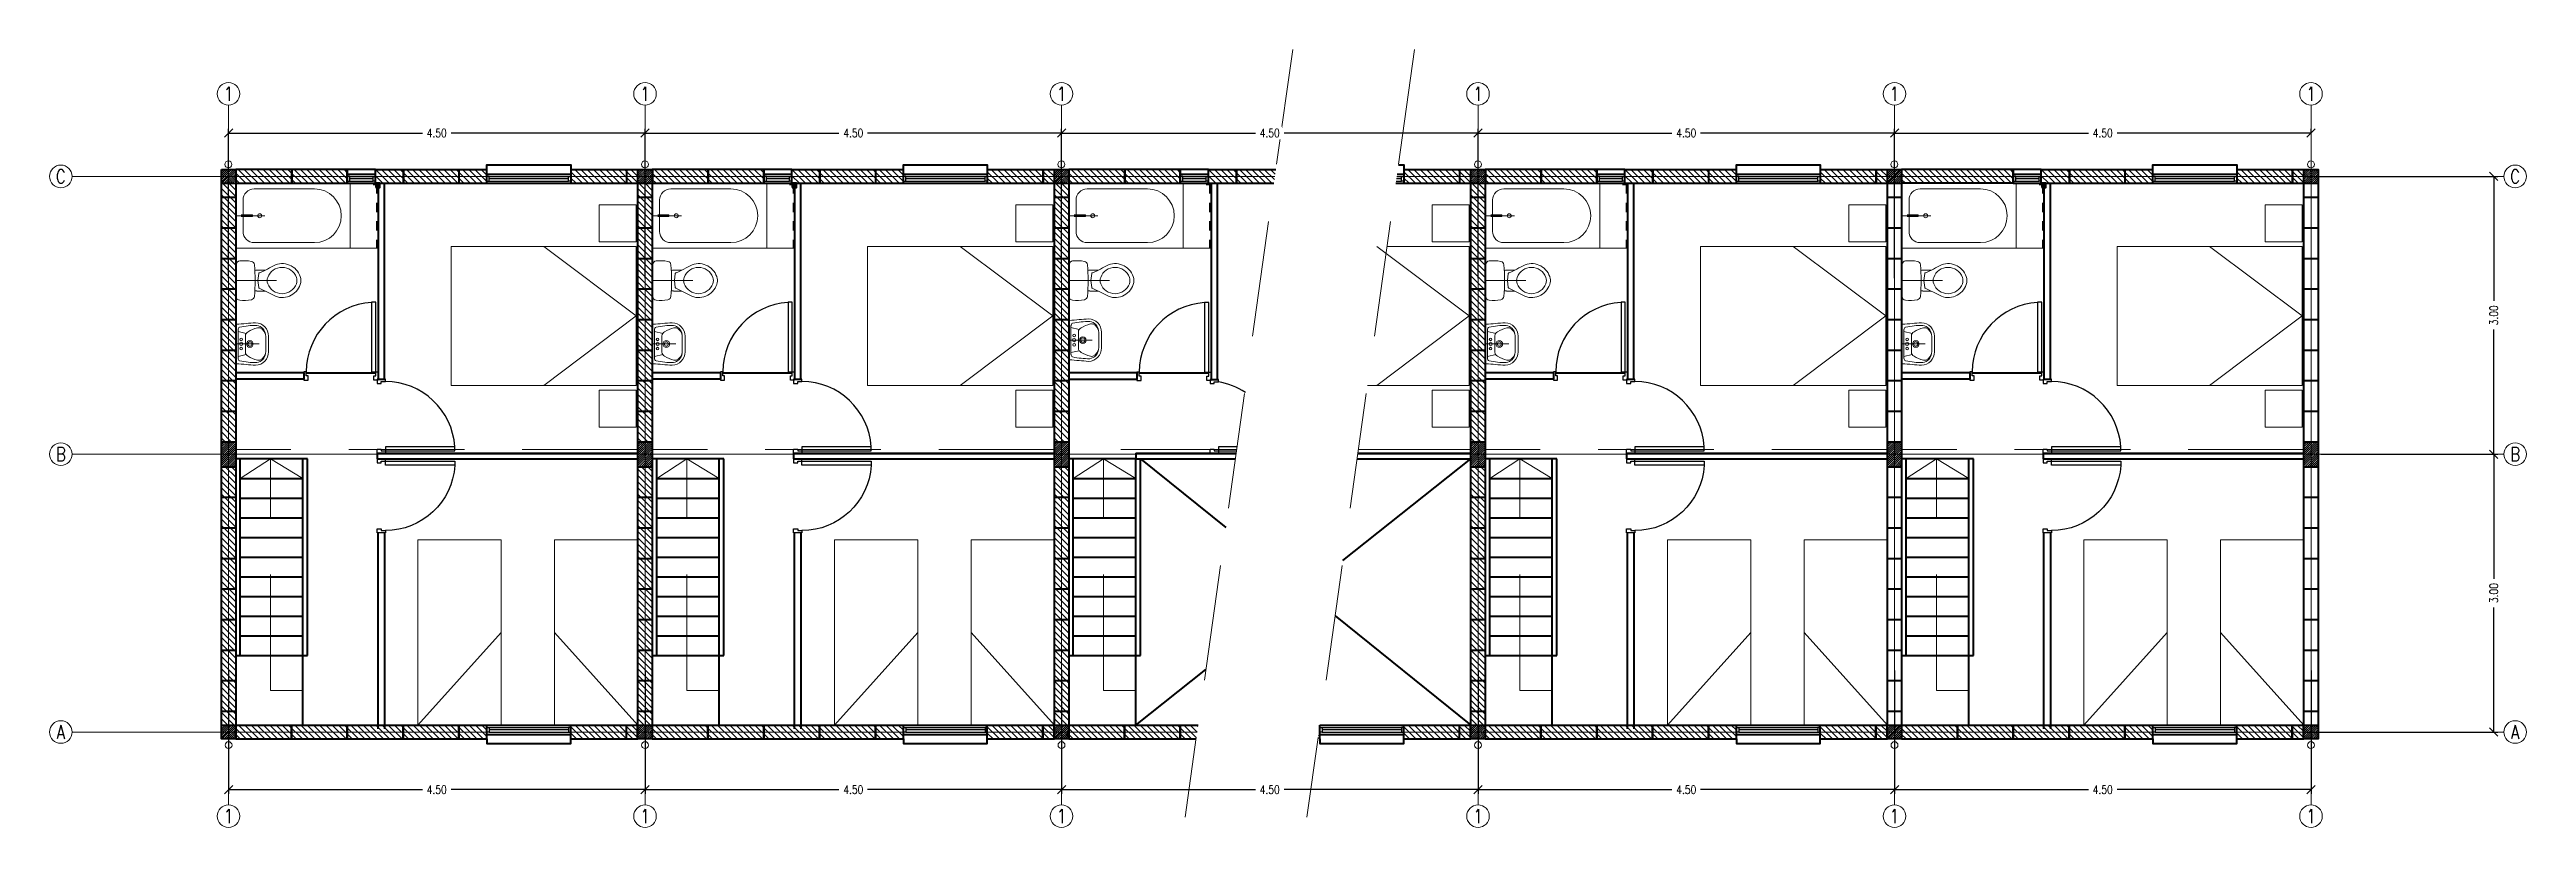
# Model space of a CAD drawing. Header units: metres. Extents: x 45 to 666, y -23 to 325.
# Drawn here: x 303.43 to 330.19, y 112.77 to 121.17 of the extents above; entities that cross this region are included whole.
import ezdxf

# ---------------------------------------------------------------- set-up
doc = ezdxf.new("R2010")
doc.units = ezdxf.units.M
doc.header["$LTSCALE"] = 5
doc.header["$MEASUREMENT"] = 0
doc.linetypes.add('HIDDEN', pattern=[0.375, 0.25, -0.125])
doc.layers.get('0').update_dxf_attribs({"color": 30})
doc.layers.get('DEFPOINTS').update_dxf_attribs({"color": 210})
for name, color, linetype, lineweight in [('A-ANNO-DIMS', 3, 'Continuous', 18), ('A-ANNO-SYMB', 3, 'Continuous', 18), ('A-ANNO-TEXT', 3, 'Continuous', 18), ('A-DOOR-FULL', 4, 'Continuous', 25), ('A-ELEV-PATT', 8, 'Continuous', 18), ('A-FLOR-LEVL', 7, 'Continuous', 35), ('A-FLOR-OVHD', 3, 'HIDDEN', 18), ('A-FURN', 8, 'Continuous', 18), ('A-GLAZ-FULL', 4, 'Continuous', 25), ('A-WALL-FULL', 7, 'Continuous', 35), ('A-WALL-FULL-EXTR', 7, 'Continuous', 35), ('A-WALL-PATT', 8, 'Continuous', 18)]:
    doc.layers.add(name, color=color, linetype=linetype, lineweight=lineweight)
doc.styles.add('E-ROMANS', font='romans.shx', dxfattribs={"width": 0.8})
doc.dimstyles.new('E-0050_TICK_18', dxfattribs={"dimscale": 0.001, "dimtxt": 90, "dimasz": 90, "dimexe": 45, "dimexo": 30, "dimgap": 45, "dimtad": 0, "dimzin": 0, "dimdsep": 46, "dimtxsty": 'E-ROMANS', "dimblk": 'OBLIQUE', "dimcen": 45, "dimclrd": 256, "dimclre": 256, "dimclrt": 256, "dimadec": 0, "dimazin": 0, "dimtfac": 1, "dimtmove": 1, "dimatfit": 3, "dimldrblk": 'OPEN90', "dimfxl": 1, "dimtfill": 1, "dimtolj": 1, "dimtzin": 0, "dimarcsym": 0})
pattern_1 = [(45, (154.400554, 69.627841), (-0.0112253202, 0.0112253202), [])]
pattern_2 = [(45, (158.900512, 69.627841), (-0.0112253202, 0.0112253202), [])]
pattern_3 = [(45, (163.40047, 69.627841), (-0.0112253202, 0.0112253202), [])]

msp = doc.modelspace()

# ---------------------------------------------------------------- texts
at = {"layer": 'A-ANNO-TEXT', "ltscale": 5, "char_height": 0.15, "attachment_point": 5, "style": 'E-ROMANS'}
for s, insert in [('1', (305.3669, 120.6966)), ('1', (309.8669, 120.6966)), ('1', (314.3669, 120.6966)), ('1', (318.8669, 120.6966)), ('1', (323.3669, 120.6966)), ('1', (327.8669, 120.6966)), ('C', (303.5548, 119.8042)), ('C', (330.0728, 119.8042)), ('B', (303.5548, 116.8042)), ('A', (303.5548, 113.8042)), ('1', (305.3669, 112.8959)), ('1', (309.8669, 112.8959)), ('1', (314.3669, 112.8959)), ('1', (318.8669, 112.8959)), ('1', (323.3669, 112.8959)), ('1', (327.8669, 112.8959))]:
    msp.add_mtext(s, dxfattribs=dict(at, insert=insert))

# ---------------------------------------------------------------- blocks, each defined once
blk = doc.blocks.new('LO-CHEL-MU-PL')
for p, q in [((0, -0.203), (0, 0.203)), ((0.025, 0.156), (0.025, 0)), ((0.114, 0.115), (0.025, 0.135)), ((0.025, -0.156), (0.025, 0)), ((0.105, 0.089), (0.105, 0)), ((0.105, -0.089), (0.105, 0)), ((0.325, 0.084), (0.325, 0)), ((0.325, -0.084), (0.325, 0)), ((0.355, 0.084), (0.355, 0)), ((0.355, -0.084), (0.355, 0)), ((0.114, -0.115), (0.025, -0.135))]:
    blk.add_line(p, q)
at = {"linetype": 'HIDDEN'}
blk.add_line((0, 0), (0.254, 0), dxfattribs=at)
for centre, radius in [((0.059, 0), 0.0175), ((0.059, 0.05), 0.0145), ((0.059, -0.05), 0.0145)]:
    blk.add_circle(centre, radius)
for centre, radius, start, end in [((-0.07, 0.203), 0.07, 0, 0), ((0.01, 0.203), 0.01, 95.1001, 180), ((1.548, -17.028), 17.309, 94.4141, 95.1001), ((0.055, 0.155), 0.0297, 113.1001, 181.936), ((0.225, -0.67), 0.871, 89.7925, 102.0709), ((0.156, 0.086), 0.0512, 115.4888, 177.0493), ((0.153, 0), 0.0358, 0, 180), ((0.153, 0), 0.0358, 180, 0), ((0.153, 0), 0.023, 0, 180), ((0.153, 0), 0.023, 180, 0), ((0.385, -0.324), 0.521, 106.7878, 118.8587), ((0.209, 0.084), 0.146, 0, 87.531), ((0.212, 0.091), 0.111, 6.2822, 81.3527), ((0.245, 0.129), 0.0469, 72.3291, 102.5572), ((0.225, 0.08), 0.1, 2.7484, 69.8318), ((0.01, -0.203), 0.01, 180, 264.8999), ((1.548, 17.028), 17.309, 264.8999, 265.5859), ((0.055, -0.155), 0.0297, 178.064, 246.8999), ((0.225, 0.67), 0.871, 257.9291, 270.2075), ((0.156, -0.086), 0.0512, 182.9507, 244.5112), ((0.385, 0.324), 0.521, 241.1413, 253.2122), ((0.209, -0.084), 0.146, 272.469, 0), ((0.212, -0.091), 0.111, 278.6473, 353.7178), ((0.245, -0.129), 0.0469, 257.4428, 287.6709), ((0.225, -0.08), 0.1, 290.1682, 357.2516)]:
    blk.add_arc(centre, radius, start, end)
blk = doc.blocks.new('DOOR-75')
for points in [[(-0.07, 0.84), (-0.07, 0.09), (-0.025, 0.09), (-0.025, 0.84), (-0.07, 0.84)], [(-0.775, 0.09), (-0.8, 0.09), (-0.8, 0), (-0.755, 0), (-0.755, 0.045), (-0.775, 0.045), (-0.775, 0.09)], [(-0.025, 0.09), (0, 0.09), (0, 0), (-0.045, 0), (-0.045, 0.045), (-0.025, 0.045), (-0.025, 0.09)]]:
    blk.add_lwpolyline(points)
at = {"linetype": 'HIDDEN'}
blk.add_arc((-0.023, 0.089), 0.752, 93.6181, 179.9249, dxfattribs=at)
blk = doc.blocks.new('WC-PL')
for p, q in [((0, 0), (0.44, 0)), ((0.23, 0.113), (0.319, 0.113)), ((0.23, -0.113), (0.319, -0.113))]:
    blk.add_line(p, q)
for points in [[(0.203, -0.171, -0.336122), (0.17, -0.207, -0.074668), (0.043, -0.212, -0.363573), (0.006, -0.173, -0.032689), (0.006, 0.173, -0.363573), (0.043, 0.212, -0.074668), (0.17, 0.207, -0.336122), (0.203, 0.171, -0.043139)], [(0.24, 0.001, 0.062258), (0.24, -0.001), (0.249, -0.076, 0.261043), (0.254, -0.082, -0.021037), (0.429, -0.17, 0.457946), (0.703, -0.021, 0.107537), (0.703, 0.021, 0.454748), (0.431, 0.171, -0.021211), (0.254, 0.082, 0.261043), (0.249, 0.076)]]:
    blk.add_lwpolyline(points, format="xyb", close=True)
for centre, radius, start, end in [((0.23, 0.007), 0.105, 90, 102.6799), ((0.44, 0), 0.1, 159.7187, 200.2813), ((0.501, -0.023), 0.165, 20.2813, 159.7187), ((0.562, 0), 0.1, 339.7187, 20.2813), ((0.23, -0.007), 0.105, 257.3201, 270), ((0.501, 0.023), 0.165, 200.2813, 339.7187)]:
    blk.add_arc(centre, radius, start, end)
blk = doc.blocks.new('_Oblique')
at = {"color": 0, "linetype": 'ByBlock', "lineweight": -2}
blk.add_line((-0.5, -0.5), (0.5, 0.5), dxfattribs=at)
blk = doc.blocks.new('*D282')
at = {"layer": 'A-ANNO-DIMS', "lineweight": -2, "transparency": 16777216}
for p, q in [((327.974, 116.804), (329.887, 116.804)), ((329.842, 116.804), (329.842, 115.459)), ((329.842, 113.804), (329.842, 115.149)), ((327.817, 113.804), (329.887, 113.804))]:
    blk.add_line(p, q, dxfattribs=at)
at = {"layer": 'DEFPOINTS', "color": 0, "transparency": 16777216}
for p in [(327.944, 116.804), (329.842, 116.804), (327.787, 113.804)]:
    blk.add_point(p, dxfattribs=at)
at = {"layer": 'A-ANNO-DIMS', "lineweight": -2, "transparency": 16777216, "xscale": 0.09, "yscale": 0.09, "zscale": 0.09}
for p, rotation in [((329.842, 116.804), 90), ((329.842, 113.804), 270)]:
    blk.add_blockref('_Oblique', p, dxfattribs=dict(at, rotation=rotation))
at = {"layer": 'A-ANNO-DIMS', "transparency": 16777216, "insert": (329.842, 115.304), "char_height": 0.09, "attachment_point": 5, "rotation": 90, "style": 'E-ROMANS', "bg_fill": 3, "box_fill_scale": 1.25, "bg_fill_color": 256, "bg_fill_true_color": 13158600, "bg_fill_transparency": 0}
blk.add_mtext('\\A1;3.00', dxfattribs=at)
blk = doc.blocks.new('_Open90')
at = {"color": 0, "linetype": 'ByBlock', "lineweight": -2}
for p, q in [((0, 0), (-1, 0)), ((-0.5, 0.5), (0, 0)), ((0, 0), (-0.5, -0.5))]:
    blk.add_line(p, q, dxfattribs=at)
blk = doc.blocks.new('*D274')
at = {"layer": 'A-ANNO-DIMS', "lineweight": -2, "transparency": 16777216}
for p, q in [((309.867, 118.706), (309.867, 120.317)), ((309.867, 120.272), (311.962, 120.272)), ((314.367, 120.272), (312.272, 120.272)), ((314.367, 118.706), (314.367, 120.317))]:
    blk.add_line(p, q, dxfattribs=at)
at = {"layer": 'DEFPOINTS', "color": 0, "transparency": 16777216}
for p in [(314.367, 120.272), (309.867, 118.676), (314.367, 118.676)]:
    blk.add_point(p, dxfattribs=at)
at = {"layer": 'A-ANNO-DIMS', "lineweight": -2, "transparency": 16777216, "xscale": 0.09, "yscale": 0.09, "zscale": 0.09, "rotation": 180}
blk.add_blockref('_Oblique', (309.867, 120.272), dxfattribs=at)
at = {"layer": 'A-ANNO-DIMS', "lineweight": -2, "transparency": 16777216, "xscale": 0.09, "yscale": 0.09, "zscale": 0.09}
blk.add_blockref('_Oblique', (314.367, 120.272), dxfattribs=at)
at = {"layer": 'A-ANNO-DIMS', "transparency": 16777216, "insert": (312.117, 120.272), "char_height": 0.09, "attachment_point": 5, "style": 'E-ROMANS', "bg_fill": 3, "box_fill_scale": 1.25, "bg_fill_color": 256, "bg_fill_true_color": 13158600, "bg_fill_transparency": 0}
blk.add_mtext('\\A1;4.50', dxfattribs=at)
blk = doc.blocks.new('*D275')
at = {"layer": 'A-ANNO-DIMS', "lineweight": -2, "transparency": 16777216}
for p, q in [((309.867, 114.469), (309.867, 113.137)), ((314.367, 114.469), (314.367, 113.137)), ((309.867, 113.182), (311.962, 113.182)), ((314.367, 113.182), (312.272, 113.182))]:
    blk.add_line(p, q, dxfattribs=at)
at = {"layer": 'DEFPOINTS', "color": 0, "transparency": 16777216}
for p in [(309.867, 114.499), (314.367, 114.499), (314.367, 113.182)]:
    blk.add_point(p, dxfattribs=at)
at = {"layer": 'A-ANNO-DIMS', "lineweight": -2, "transparency": 16777216, "xscale": 0.09, "yscale": 0.09, "zscale": 0.09, "rotation": 180}
blk.add_blockref('_Oblique', (309.867, 113.182), dxfattribs=at)
at = {"layer": 'A-ANNO-DIMS', "lineweight": -2, "transparency": 16777216, "xscale": 0.09, "yscale": 0.09, "zscale": 0.09}
blk.add_blockref('_Oblique', (314.367, 113.182), dxfattribs=at)
at = {"layer": 'A-ANNO-DIMS', "transparency": 16777216, "insert": (312.117, 113.182), "char_height": 0.09, "attachment_point": 5, "style": 'E-ROMANS', "bg_fill": 3, "box_fill_scale": 1.25, "bg_fill_color": 256, "bg_fill_true_color": 13158600, "bg_fill_transparency": 0}
blk.add_mtext('\\A1;4.50', dxfattribs=at)
blk = doc.blocks.new('*D276')
at = {"layer": 'A-ANNO-DIMS', "lineweight": -2, "transparency": 16777216}
for p, q in [((314.367, 120.265), (314.367, 120.317)), ((314.367, 120.272), (316.462, 120.272)), ((318.867, 120.272), (316.772, 120.272)), ((318.867, 120.265), (318.867, 120.317))]:
    blk.add_line(p, q, dxfattribs=at)
at = {"layer": 'DEFPOINTS', "color": 0, "transparency": 16777216}
for p in [(314.367, 120.235), (318.867, 120.272), (318.867, 120.235)]:
    blk.add_point(p, dxfattribs=at)
at = {"layer": 'A-ANNO-DIMS', "lineweight": -2, "transparency": 16777216, "xscale": 0.09, "yscale": 0.09, "zscale": 0.09, "rotation": 180}
blk.add_blockref('_Oblique', (314.367, 120.272), dxfattribs=at)
at = {"layer": 'A-ANNO-DIMS', "lineweight": -2, "transparency": 16777216, "xscale": 0.09, "yscale": 0.09, "zscale": 0.09}
blk.add_blockref('_Oblique', (318.867, 120.272), dxfattribs=at)
at = {"layer": 'A-ANNO-DIMS', "transparency": 16777216, "insert": (316.617, 120.272), "char_height": 0.09, "attachment_point": 5, "style": 'E-ROMANS', "bg_fill": 3, "box_fill_scale": 1.25, "bg_fill_color": 256, "bg_fill_true_color": 13158600, "bg_fill_transparency": 0}
blk.add_mtext('\\A1;4.50', dxfattribs=at)
blk = doc.blocks.new('*D277')
at = {"layer": 'A-ANNO-DIMS', "lineweight": -2, "transparency": 16777216}
for p, q in [((314.367, 114.469), (314.367, 113.137)), ((318.867, 114.469), (318.867, 113.137)), ((314.367, 113.182), (316.462, 113.182)), ((318.867, 113.182), (316.772, 113.182))]:
    blk.add_line(p, q, dxfattribs=at)
at = {"layer": 'DEFPOINTS', "color": 0, "transparency": 16777216}
for p in [(314.367, 114.499), (318.867, 114.499), (318.867, 113.182)]:
    blk.add_point(p, dxfattribs=at)
at = {"layer": 'A-ANNO-DIMS', "lineweight": -2, "transparency": 16777216, "xscale": 0.09, "yscale": 0.09, "zscale": 0.09, "rotation": 180}
blk.add_blockref('_Oblique', (314.367, 113.182), dxfattribs=at)
at = {"layer": 'A-ANNO-DIMS', "lineweight": -2, "transparency": 16777216, "xscale": 0.09, "yscale": 0.09, "zscale": 0.09}
blk.add_blockref('_Oblique', (318.867, 113.182), dxfattribs=at)
at = {"layer": 'A-ANNO-DIMS', "transparency": 16777216, "insert": (316.617, 113.182), "char_height": 0.09, "attachment_point": 5, "style": 'E-ROMANS', "bg_fill": 3, "box_fill_scale": 1.25, "bg_fill_color": 256, "bg_fill_true_color": 13158600, "bg_fill_transparency": 0}
blk.add_mtext('\\A1;4.50', dxfattribs=at)
blk = doc.blocks.new('*D278')
at = {"layer": 'A-ANNO-DIMS', "lineweight": -2, "transparency": 16777216}
for p, q in [((318.867, 118.706), (318.867, 120.317)), ((318.867, 120.272), (320.962, 120.272)), ((323.367, 120.272), (321.272, 120.272)), ((323.367, 118.706), (323.367, 120.317))]:
    blk.add_line(p, q, dxfattribs=at)
at = {"layer": 'DEFPOINTS', "color": 0, "transparency": 16777216}
for p in [(323.367, 120.272), (318.867, 118.676), (323.367, 118.676)]:
    blk.add_point(p, dxfattribs=at)
at = {"layer": 'A-ANNO-DIMS', "lineweight": -2, "transparency": 16777216, "xscale": 0.09, "yscale": 0.09, "zscale": 0.09, "rotation": 180}
blk.add_blockref('_Oblique', (318.867, 120.272), dxfattribs=at)
at = {"layer": 'A-ANNO-DIMS', "lineweight": -2, "transparency": 16777216, "xscale": 0.09, "yscale": 0.09, "zscale": 0.09}
blk.add_blockref('_Oblique', (323.367, 120.272), dxfattribs=at)
at = {"layer": 'A-ANNO-DIMS', "transparency": 16777216, "insert": (321.117, 120.272), "char_height": 0.09, "attachment_point": 5, "style": 'E-ROMANS', "bg_fill": 3, "box_fill_scale": 1.25, "bg_fill_color": 256, "bg_fill_true_color": 13158600, "bg_fill_transparency": 0}
blk.add_mtext('\\A1;4.50', dxfattribs=at)
blk = doc.blocks.new('*D279')
at = {"layer": 'A-ANNO-DIMS', "lineweight": -2, "transparency": 16777216}
for p, q in [((318.867, 114.469), (318.867, 113.137)), ((323.367, 114.469), (323.367, 113.137)), ((318.867, 113.182), (320.962, 113.182)), ((323.367, 113.182), (321.272, 113.182))]:
    blk.add_line(p, q, dxfattribs=at)
at = {"layer": 'DEFPOINTS', "color": 0, "transparency": 16777216}
for p in [(318.867, 114.499), (323.367, 114.499), (323.367, 113.182)]:
    blk.add_point(p, dxfattribs=at)
at = {"layer": 'A-ANNO-DIMS', "lineweight": -2, "transparency": 16777216, "xscale": 0.09, "yscale": 0.09, "zscale": 0.09, "rotation": 180}
blk.add_blockref('_Oblique', (318.867, 113.182), dxfattribs=at)
at = {"layer": 'A-ANNO-DIMS', "lineweight": -2, "transparency": 16777216, "xscale": 0.09, "yscale": 0.09, "zscale": 0.09}
blk.add_blockref('_Oblique', (323.367, 113.182), dxfattribs=at)
at = {"layer": 'A-ANNO-DIMS', "transparency": 16777216, "insert": (321.117, 113.182), "char_height": 0.09, "attachment_point": 5, "style": 'E-ROMANS', "bg_fill": 3, "box_fill_scale": 1.25, "bg_fill_color": 256, "bg_fill_true_color": 13158600, "bg_fill_transparency": 0}
blk.add_mtext('\\A1;4.50', dxfattribs=at)
blk = doc.blocks.new('*D280')
at = {"layer": 'A-ANNO-DIMS', "lineweight": -2, "transparency": 16777216}
for p, q in [((323.367, 120.265), (323.367, 120.317)), ((323.367, 120.272), (325.462, 120.272)), ((327.867, 120.272), (325.772, 120.272)), ((327.867, 120.265), (327.867, 120.317))]:
    blk.add_line(p, q, dxfattribs=at)
at = {"layer": 'DEFPOINTS', "color": 0, "transparency": 16777216}
for p in [(323.367, 120.235), (327.867, 120.272), (327.867, 120.235)]:
    blk.add_point(p, dxfattribs=at)
at = {"layer": 'A-ANNO-DIMS', "lineweight": -2, "transparency": 16777216, "xscale": 0.09, "yscale": 0.09, "zscale": 0.09, "rotation": 180}
blk.add_blockref('_Oblique', (323.367, 120.272), dxfattribs=at)
at = {"layer": 'A-ANNO-DIMS', "lineweight": -2, "transparency": 16777216, "xscale": 0.09, "yscale": 0.09, "zscale": 0.09}
blk.add_blockref('_Oblique', (327.867, 120.272), dxfattribs=at)
at = {"layer": 'A-ANNO-DIMS', "transparency": 16777216, "insert": (325.617, 120.272), "char_height": 0.09, "attachment_point": 5, "style": 'E-ROMANS', "bg_fill": 3, "box_fill_scale": 1.25, "bg_fill_color": 256, "bg_fill_true_color": 13158600, "bg_fill_transparency": 0}
blk.add_mtext('\\A1;4.50', dxfattribs=at)
blk = doc.blocks.new('*D281')
at = {"layer": 'A-ANNO-DIMS', "lineweight": -2, "transparency": 16777216}
for p, q in [((323.367, 114.469), (323.367, 113.137)), ((327.867, 114.469), (327.867, 113.137)), ((323.367, 113.182), (325.462, 113.182)), ((327.867, 113.182), (325.772, 113.182))]:
    blk.add_line(p, q, dxfattribs=at)
at = {"layer": 'DEFPOINTS', "color": 0, "transparency": 16777216}
for p in [(323.367, 114.499), (327.867, 114.499), (327.867, 113.182)]:
    blk.add_point(p, dxfattribs=at)
at = {"layer": 'A-ANNO-DIMS', "lineweight": -2, "transparency": 16777216, "xscale": 0.09, "yscale": 0.09, "zscale": 0.09, "rotation": 180}
blk.add_blockref('_Oblique', (323.367, 113.182), dxfattribs=at)
at = {"layer": 'A-ANNO-DIMS', "lineweight": -2, "transparency": 16777216, "xscale": 0.09, "yscale": 0.09, "zscale": 0.09}
blk.add_blockref('_Oblique', (327.867, 113.182), dxfattribs=at)
at = {"layer": 'A-ANNO-DIMS', "transparency": 16777216, "insert": (325.617, 113.182), "char_height": 0.09, "attachment_point": 5, "style": 'E-ROMANS', "bg_fill": 3, "box_fill_scale": 1.25, "bg_fill_color": 256, "bg_fill_true_color": 13158600, "bg_fill_transparency": 0}
blk.add_mtext('\\A1;4.50', dxfattribs=at)
blk = doc.blocks.new('*D283')
at = {"layer": 'A-ANNO-DIMS', "lineweight": -2, "transparency": 16777216}
for p, q in [((327.817, 119.804), (329.887, 119.804)), ((329.842, 119.804), (329.842, 118.459)), ((329.842, 116.804), (329.842, 118.149)), ((327.974, 116.804), (329.887, 116.804))]:
    blk.add_line(p, q, dxfattribs=at)
at = {"layer": 'DEFPOINTS', "color": 0, "transparency": 16777216}
for p in [(327.787, 119.804), (329.842, 119.804), (327.944, 116.804)]:
    blk.add_point(p, dxfattribs=at)
at = {"layer": 'A-ANNO-DIMS', "lineweight": -2, "transparency": 16777216, "xscale": 0.09, "yscale": 0.09, "zscale": 0.09}
for p, rotation in [((329.842, 119.804), 90), ((329.842, 116.804), 270)]:
    blk.add_blockref('_Oblique', p, dxfattribs=dict(at, rotation=rotation))
at = {"layer": 'A-ANNO-DIMS', "transparency": 16777216, "insert": (329.842, 118.304), "char_height": 0.09, "attachment_point": 5, "rotation": 90, "style": 'E-ROMANS', "bg_fill": 3, "box_fill_scale": 1.25, "bg_fill_color": 256, "bg_fill_true_color": 13158600, "bg_fill_transparency": 0}
blk.add_mtext('\\A1;3.00', dxfattribs=at)
blk = doc.blocks.new('*D284')
at = {"layer": 'A-ANNO-DIMS', "lineweight": -2, "transparency": 16777216}
for p, q in [((305.367, 118.706), (305.367, 120.317)), ((305.367, 120.272), (307.462, 120.272)), ((309.867, 120.272), (307.772, 120.272)), ((309.867, 118.706), (309.867, 120.317))]:
    blk.add_line(p, q, dxfattribs=at)
at = {"layer": 'DEFPOINTS', "color": 0, "transparency": 16777216}
for p in [(309.867, 120.272), (305.367, 118.676), (309.867, 118.676)]:
    blk.add_point(p, dxfattribs=at)
at = {"layer": 'A-ANNO-DIMS', "lineweight": -2, "transparency": 16777216, "xscale": 0.09, "yscale": 0.09, "zscale": 0.09, "rotation": 180}
blk.add_blockref('_Oblique', (305.367, 120.272), dxfattribs=at)
at = {"layer": 'A-ANNO-DIMS', "lineweight": -2, "transparency": 16777216, "xscale": 0.09, "yscale": 0.09, "zscale": 0.09}
blk.add_blockref('_Oblique', (309.867, 120.272), dxfattribs=at)
at = {"layer": 'A-ANNO-DIMS', "transparency": 16777216, "insert": (307.617, 120.272), "char_height": 0.09, "attachment_point": 5, "style": 'E-ROMANS', "bg_fill": 3, "box_fill_scale": 1.25, "bg_fill_color": 256, "bg_fill_true_color": 13158600, "bg_fill_transparency": 0}
blk.add_mtext('\\A1;4.50', dxfattribs=at)
blk = doc.blocks.new('*D285')
at = {"layer": 'A-ANNO-DIMS', "lineweight": -2, "transparency": 16777216}
for p, q in [((305.367, 114.469), (305.367, 113.137)), ((309.867, 114.469), (309.867, 113.137)), ((305.367, 113.182), (307.462, 113.182)), ((309.867, 113.182), (307.772, 113.182))]:
    blk.add_line(p, q, dxfattribs=at)
at = {"layer": 'DEFPOINTS', "color": 0, "transparency": 16777216}
for p in [(305.367, 114.499), (309.867, 114.499), (309.867, 113.182)]:
    blk.add_point(p, dxfattribs=at)
at = {"layer": 'A-ANNO-DIMS', "lineweight": -2, "transparency": 16777216, "xscale": 0.09, "yscale": 0.09, "zscale": 0.09, "rotation": 180}
blk.add_blockref('_Oblique', (305.367, 113.182), dxfattribs=at)
at = {"layer": 'A-ANNO-DIMS', "lineweight": -2, "transparency": 16777216, "xscale": 0.09, "yscale": 0.09, "zscale": 0.09}
blk.add_blockref('_Oblique', (309.867, 113.182), dxfattribs=at)
at = {"layer": 'A-ANNO-DIMS', "transparency": 16777216, "insert": (307.617, 113.182), "char_height": 0.09, "attachment_point": 5, "style": 'E-ROMANS', "bg_fill": 3, "box_fill_scale": 1.25, "bg_fill_color": 256, "bg_fill_true_color": 13158600, "bg_fill_transparency": 0}
blk.add_mtext('\\A1;4.50', dxfattribs=at)
blk = doc.blocks.new('CAMA150X200')
for p, q in [((-1.2, 0), (-0.8, 0)), ((-1.2, -0.4), (-1.2, 0)), ((-0.8, 0), (-0.8, -0.4)), ((-0.75, -2), (-0.75, 0)), ((-0.75, 0), (0.75, 0)), ((0, 0), (-0.75, -1)), ((0, 0), (0.75, -1)), ((0.75, 0), (0.75, -2)), ((0.8, 0), (0.8, -0.4)), ((1.2, 0), (0.8, 0)), ((1.2, -0.4), (1.2, 0)), ((-0.8, -0.4), (-1.2, -0.4)), ((0.8, -0.4), (1.2, -0.4)), ((0.75, -2), (-0.75, -2))]:
    blk.add_line(p, q)
blk = doc.blocks.new('CAMA 90X200')
for p, q in [((0, 0), (-0.9, -1)), ((-0.9, 0), (0, 0)), ((-0.9, -2), (-0.9, 0)), ((0, 0), (0, 0)), ((0, 0), (0, -2)), ((0, -2), (-0.9, -2))]:
    blk.add_line(p, q)

# ---------------------------------------------------------------- hatches: boundary and pattern name
at = {"layer": 'A-WALL-PATT'}
h = msp.add_hatch(dxfattribs=at)
h.set_pattern_fill('LINE', color=256, scale=0.005, angle=45, style=0)
h.set_pattern_definition([(45, (149.900595, 69.627841), (-0.0112253202, 0.0112253202), [])])
h.paths.add_polyline_path([(305.3671, 119.8042), (305.2901, 119.8042), (305.2901, 119.7292), (305.3671, 119.7292)])
h.paths.add_polyline_path([(305.3671, 119.8792), (305.2901, 119.8792), (305.2901, 119.8042), (305.3671, 119.8042)])
h.paths.add_polyline_path([(305.4441, 119.8792), (305.3671, 119.8792), (305.3671, 119.8042), (305.4441, 119.8042)])
h.paths.add_polyline_path([(305.4441, 119.8042), (305.3671, 119.8042), (305.3671, 119.7292), (305.444, 119.7292)])
h = msp.add_hatch(dxfattribs=at)
h.set_pattern_fill('LINE', color=256, scale=0.015, angle=135, style=0)
h.set_pattern_definition([(135, (149.900595, 49.433353), (-0.03367596, -0.03367596), [])])
h.paths.add_polyline_path([(305.4441, 119.7292), (305.2901, 119.7292), (305.2901, 119.5792), (305.4441, 119.5792)])
h.paths.add_polyline_path([(305.4441, 119.5792), (305.2901, 119.5792), (305.2901, 119.2492), (305.4441, 119.2492)])
h.paths.add_polyline_path([(305.4441, 119.2492), (305.2901, 119.2492), (305.2901, 118.9192), (305.4441, 118.9192)])
h.paths.add_polyline_path([(305.4441, 118.9192), (305.2901, 118.9192), (305.2901, 118.5892), (305.4441, 118.5892)])
h.paths.add_polyline_path([(305.4441, 118.5892), (305.2901, 118.5892), (305.2901, 118.2592), (305.4441, 118.2592)])
h.paths.add_polyline_path([(305.4441, 118.2592), (305.2901, 118.2592), (305.2901, 117.9292), (305.4441, 117.9292)])
h.paths.add_polyline_path([(305.4441, 117.9292), (305.2901, 117.9292), (305.2901, 117.5992), (305.4441, 117.5992)])
h.paths.add_polyline_path([(305.4441, 117.5992), (305.2901, 117.5992), (305.2901, 117.2692), (305.4441, 117.2692)])
h.paths.add_polyline_path([(305.4441, 117.2692), (305.2901, 117.2692), (305.2901, 116.9392), (305.4441, 116.9392)])
h.paths.add_polyline_path([(305.4441, 116.6692), (305.2901, 116.6692), (305.2901, 116.3392), (305.4441, 116.3392)])
h.paths.add_polyline_path([(305.4441, 116.3392), (305.2901, 116.3392), (305.2901, 116.0092), (305.4441, 116.0092)])
h.paths.add_polyline_path([(305.4441, 116.0092), (305.2901, 116.0092), (305.2901, 115.6792), (305.4441, 115.6792)])
h.paths.add_polyline_path([(305.4441, 115.6792), (305.2901, 115.6792), (305.2901, 115.3492), (305.4441, 115.3492)])
h.paths.add_polyline_path([(305.4441, 115.3492), (305.2901, 115.3492), (305.2901, 115.0192), (305.4441, 115.0192)])
h.paths.add_polyline_path([(305.4441, 115.0192), (305.2901, 115.0192), (305.2901, 114.6892), (305.4441, 114.6892)])
h.paths.add_polyline_path([(305.4441, 114.6892), (305.2901, 114.6892), (305.2901, 114.3592), (305.4441, 114.3592)])
h.paths.add_polyline_path([(305.4441, 114.3592), (305.2901, 114.3592), (305.2901, 114.0292), (305.4441, 114.0292)])
h.paths.add_polyline_path([(305.4441, 114.0292), (305.2901, 114.0292), (305.2901, 113.8792), (305.4441, 113.8792)])
h = msp.add_hatch(dxfattribs=at)
h.set_pattern_fill('LINE', color=256, scale=0.015, angle=135, style=0)
h.set_pattern_definition([(135, (126.38817, 69.62784), (-0.03367596, -0.03367596), [])])
h.paths.add_polyline_path([(306.6501, 119.8792), (305.4441, 119.8792), (305.4441, 119.7292), (306.6501, 119.7292)])
h.paths.add_polyline_path([(308.1591, 119.8792), (306.9531, 119.8792), (306.9531, 119.7292), (307.0021, 119.7292), (308.1591, 119.7292)])
h.paths.add_polyline_path([(309.7901, 119.8792), (309.0651, 119.8792), (309.0651, 119.7292), (309.7901, 119.7292)])
h.paths.add_polyline_path([(309.7901, 113.8792), (309.0651, 113.8792), (309.0651, 113.7292), (309.7901, 113.7292)])
h.paths.add_polyline_path([(308.1591, 113.8792), (305.4441, 113.8792), (305.4441, 113.7292), (308.1591, 113.7292)])
h = msp.add_hatch(dxfattribs=at)
h.set_pattern_fill('LINE', color=256, scale=0.005, angle=45, style=0)
h.set_pattern_definition(pattern_1)
h.paths.add_polyline_path([(309.8671, 119.8042), (309.7901, 119.8042), (309.7901, 119.7292), (309.8671, 119.7292)])
h.paths.add_polyline_path([(309.8671, 119.8792), (309.7901, 119.8792), (309.7901, 119.8042), (309.8671, 119.8042)])
h.paths.add_polyline_path([(309.9441, 119.8792), (309.8671, 119.8792), (309.8671, 119.8042), (309.944, 119.8042)])
h.paths.add_polyline_path([(309.944, 119.8042), (309.8671, 119.8042), (309.8671, 119.7292), (309.944, 119.7292)])
h = msp.add_hatch(dxfattribs=at)
h.set_pattern_fill('LINE', color=256, scale=0.005, angle=45, style=0)
h.set_pattern_definition(pattern_1)
h.paths.add_polyline_path([(309.8671, 119.8042), (309.7901, 119.8042), (309.7901, 119.7292), (309.8671, 119.7292)])
h.paths.add_polyline_path([(309.8671, 119.8792), (309.7901, 119.8792), (309.7901, 119.8042), (309.8671, 119.8042)])
h.paths.add_polyline_path([(309.9441, 119.8792), (309.8671, 119.8792), (309.8671, 119.8042), (309.944, 119.8042)])
h.paths.add_polyline_path([(309.944, 119.8042), (309.8671, 119.8042), (309.8671, 119.7292), (309.944, 119.7292)])
h = msp.add_hatch(dxfattribs=at)
h.set_pattern_fill('LINE', color=256, scale=0.015, angle=135, style=0)
h.set_pattern_definition([(135, (154.400554, 49.433353), (-0.03367596, -0.03367596), [])])
h.paths.add_polyline_path([(309.9441, 119.7292), (309.7901, 119.7292), (309.7901, 119.5792), (309.9441, 119.5792)])
h.paths.add_polyline_path([(309.9441, 119.5792), (309.7901, 119.5792), (309.7901, 119.2492), (309.9441, 119.2492)])
h.paths.add_polyline_path([(309.9441, 119.2492), (309.7901, 119.2492), (309.7901, 118.9192), (309.9441, 118.9192)])
h.paths.add_polyline_path([(309.9441, 118.9192), (309.7901, 118.9192), (309.7901, 118.5892), (309.9441, 118.5892)])
h.paths.add_polyline_path([(309.9441, 118.5892), (309.7901, 118.5892), (309.7901, 118.2592), (309.9441, 118.2592)])
h.paths.add_polyline_path([(309.9441, 118.2592), (309.7901, 118.2592), (309.7901, 117.9292), (309.9441, 117.9292)])
h.paths.add_polyline_path([(309.9441, 117.9292), (309.7901, 117.9292), (309.7901, 117.5992), (309.9441, 117.5992)])
h.paths.add_polyline_path([(309.9441, 117.5992), (309.7901, 117.5992), (309.7901, 117.2692), (309.9441, 117.2692)])
h.paths.add_polyline_path([(309.9441, 117.2692), (309.7901, 117.2692), (309.7901, 116.9392), (309.9441, 116.9392)])
h.paths.add_polyline_path([(309.9441, 116.6692), (309.7901, 116.6692), (309.7901, 116.3392), (309.9441, 116.3392)])
h.paths.add_polyline_path([(309.9441, 116.3392), (309.7901, 116.3392), (309.7901, 116.0092), (309.9441, 116.0092)])
h.paths.add_polyline_path([(309.9441, 116.0092), (309.7901, 116.0092), (309.7901, 115.6792), (309.9441, 115.6792)])
h.paths.add_polyline_path([(309.9441, 115.6792), (309.7901, 115.6792), (309.7901, 115.3492), (309.9441, 115.3492)])
h.paths.add_polyline_path([(309.9441, 115.3492), (309.7901, 115.3492), (309.7901, 115.0192), (309.9441, 115.0192)])
h.paths.add_polyline_path([(309.9441, 115.0192), (309.7901, 115.0192), (309.7901, 114.6892), (309.9441, 114.6892)])
h.paths.add_polyline_path([(309.9441, 114.6892), (309.7901, 114.6892), (309.7901, 114.3592), (309.9441, 114.3592)])
h.paths.add_polyline_path([(309.9441, 114.3592), (309.7901, 114.3592), (309.7901, 114.0292), (309.9441, 114.0292)])
h.paths.add_polyline_path([(309.9441, 114.0292), (309.7901, 114.0292), (309.7901, 113.8792), (309.9441, 113.8792)])
h = msp.add_hatch(dxfattribs=at)
h.set_pattern_fill('LINE', color=256, scale=0.015, angle=135, style=0)
h.set_pattern_definition([(135, (130.888127, 69.62784), (-0.03367596, -0.03367596), [])])
h.paths.add_polyline_path([(311.1501, 119.8792), (309.9441, 119.8792), (309.9441, 119.7292), (311.1501, 119.7292)])
h.paths.add_polyline_path([(312.6591, 119.8792), (311.4531, 119.8792), (311.4531, 119.7292), (311.5021, 119.7292), (312.6591, 119.7292)])
h.paths.add_polyline_path([(314.2901, 119.8792), (313.5651, 119.8792), (313.5651, 119.7292), (314.2901, 119.7292)])
h.paths.add_polyline_path([(314.2901, 113.8792), (313.5651, 113.8792), (313.5651, 113.7292), (314.2901, 113.7292)])
h.paths.add_polyline_path([(312.6591, 113.8792), (309.9441, 113.8792), (309.9441, 113.7292), (312.6591, 113.7292)])
h = msp.add_hatch(dxfattribs=at)
h.set_pattern_fill('LINE', color=256, scale=0.005, angle=45, style=0)
h.set_pattern_definition(pattern_2)
h.paths.add_polyline_path([(314.3671, 119.8042), (314.2901, 119.8042), (314.2901, 119.7292), (314.3671, 119.7292)])
h.paths.add_polyline_path([(314.3671, 119.8792), (314.2901, 119.8792), (314.2901, 119.8042), (314.3671, 119.8042)])
h.paths.add_polyline_path([(314.4441, 119.8792), (314.3671, 119.8792), (314.3671, 119.8042), (314.444, 119.8042)])
h.paths.add_polyline_path([(314.444, 119.8042), (314.3671, 119.8042), (314.3671, 119.7292), (314.444, 119.7292)])
h = msp.add_hatch(dxfattribs=at)
h.set_pattern_fill('LINE', color=256, scale=0.005, angle=45, style=0)
h.set_pattern_definition(pattern_2)
h.paths.add_polyline_path([(314.3671, 119.8042), (314.2901, 119.8042), (314.2901, 119.7292), (314.3671, 119.7292)])
h.paths.add_polyline_path([(314.3671, 119.8792), (314.2901, 119.8792), (314.2901, 119.8042), (314.3671, 119.8042)])
h.paths.add_polyline_path([(314.4441, 119.8792), (314.3671, 119.8792), (314.3671, 119.8042), (314.444, 119.8042)])
h.paths.add_polyline_path([(314.444, 119.8042), (314.3671, 119.8042), (314.3671, 119.7292), (314.444, 119.7292)])
h = msp.add_hatch(dxfattribs=at)
h.set_pattern_fill('LINE', color=256, scale=0.015, angle=135, style=0)
h.set_pattern_definition([(135, (158.90051, 49.433353), (-0.03367596, -0.03367596), [])])
h.paths.add_polyline_path([(314.4441, 119.7292), (314.2901, 119.7292), (314.2901, 119.5792), (314.4441, 119.5792)])
h.paths.add_polyline_path([(314.4441, 119.5792), (314.2901, 119.5792), (314.2901, 119.2492), (314.4441, 119.2492)])
h.paths.add_polyline_path([(314.4441, 119.2492), (314.2901, 119.2492), (314.2901, 118.9192), (314.4441, 118.9192)])
h.paths.add_polyline_path([(314.4441, 118.9192), (314.2901, 118.9192), (314.2901, 118.5892), (314.4441, 118.5892)])
h.paths.add_polyline_path([(314.4441, 118.5892), (314.2901, 118.5892), (314.2901, 118.2592), (314.4441, 118.2592)])
h.paths.add_polyline_path([(314.4441, 118.2592), (314.2901, 118.2592), (314.2901, 117.9292), (314.4441, 117.9292)])
h.paths.add_polyline_path([(314.4441, 117.9292), (314.2901, 117.9292), (314.2901, 117.5992), (314.4441, 117.5992)])
h.paths.add_polyline_path([(314.4441, 117.5992), (314.2901, 117.5992), (314.2901, 117.2692), (314.4441, 117.2692)])
h.paths.add_polyline_path([(314.4441, 117.2692), (314.2901, 117.2692), (314.2901, 116.9392), (314.4441, 116.9392)])
h.paths.add_polyline_path([(314.4441, 116.6692), (314.2901, 116.6692), (314.2901, 116.3392), (314.4441, 116.3392)])
h.paths.add_polyline_path([(314.4441, 116.3392), (314.2901, 116.3392), (314.2901, 116.0092), (314.4441, 116.0092)])
h.paths.add_polyline_path([(314.4441, 116.0092), (314.2901, 116.0092), (314.2901, 115.6792), (314.4441, 115.6792)])
h.paths.add_polyline_path([(314.4441, 115.6792), (314.2901, 115.6792), (314.2901, 115.3492), (314.4441, 115.3492)])
h.paths.add_polyline_path([(314.4441, 115.3492), (314.2901, 115.3492), (314.2901, 115.0192), (314.4441, 115.0192)])
h.paths.add_polyline_path([(314.4441, 115.0192), (314.2901, 115.0192), (314.2901, 114.6892), (314.4441, 114.6892)])
h.paths.add_polyline_path([(314.4441, 114.6892), (314.2901, 114.6892), (314.2901, 114.3592), (314.4441, 114.3592)])
h.paths.add_polyline_path([(314.4441, 114.3592), (314.2901, 114.3592), (314.2901, 114.0292), (314.4441, 114.0292)])
h.paths.add_polyline_path([(314.4441, 114.0292), (314.2901, 114.0292), (314.2901, 113.8792), (314.4441, 113.8792)])
h = msp.add_hatch(dxfattribs=at)
h.set_pattern_fill('LINE', color=256, scale=0.015, angle=135, style=0)
h.set_pattern_definition([(135, (135.388085, 69.62784), (-0.03367596, -0.03367596), [])])
h.paths.add_polyline_path([(315.6501, 119.8792), (314.4441, 119.8792), (314.4441, 119.7292), (315.6501, 119.7292)])
h.paths.add_polyline_path([(318.79, 119.8792), (318.0651, 119.8792), (318.0651, 119.7292), (318.79, 119.7292)])
h.paths.add_polyline_path([(318.79, 113.8792), (318.0651, 113.8792), (318.0651, 113.7292), (318.79, 113.7292)])
h.paths.add_polyline_path([(315.821, 113.7292), (315.842, 113.8792), (314.4441, 113.8792), (314.4441, 113.7292)])
h.paths.add_polyline_path([(317.158, 113.8792), (317.137, 113.7292), (317.1591, 113.7292), (317.1591, 113.8792)])
h.paths.add_polyline_path([(316.662, 119.7292), (316.683, 119.8792), (315.9531, 119.8792), (315.9531, 119.7292)])
h = msp.add_hatch(dxfattribs=at)
h.set_pattern_fill('LINE', color=256, scale=0.005, angle=45, style=0)
h.set_pattern_definition(pattern_3)
h.paths.add_polyline_path([(318.867, 119.8042), (318.79, 119.8042), (318.79, 119.7292), (318.867, 119.7292)])
h.paths.add_polyline_path([(318.867, 119.8792), (318.79, 119.8792), (318.79, 119.8042), (318.867, 119.8042)])
h.paths.add_polyline_path([(318.944, 119.8792), (318.867, 119.8792), (318.867, 119.8042), (318.944, 119.8042)])
h.paths.add_polyline_path([(318.944, 119.8042), (318.867, 119.8042), (318.867, 119.7292), (318.9439, 119.7292)])
h = msp.add_hatch(dxfattribs=at)
h.set_pattern_fill('LINE', color=256, scale=0.005, angle=45, style=0)
h.set_pattern_definition(pattern_3)
h.paths.add_polyline_path([(318.867, 119.8042), (318.79, 119.8042), (318.79, 119.7292), (318.867, 119.7292)])
h.paths.add_polyline_path([(318.867, 119.8792), (318.79, 119.8792), (318.79, 119.8042), (318.867, 119.8042)])
h.paths.add_polyline_path([(318.944, 119.8792), (318.867, 119.8792), (318.867, 119.8042), (318.944, 119.8042)])
h.paths.add_polyline_path([(318.944, 119.8042), (318.867, 119.8042), (318.867, 119.7292), (318.9439, 119.7292)])
h = msp.add_hatch(dxfattribs=at)
h.set_pattern_fill('LINE', color=256, scale=0.015, angle=135, style=0)
h.set_pattern_definition([(135, (163.40047, 49.433353), (-0.03367596, -0.03367596), [])])
h.paths.add_polyline_path([(318.944, 119.7292), (318.79, 119.7292), (318.79, 119.5792), (318.944, 119.5792)])
h.paths.add_polyline_path([(318.944, 119.5792), (318.79, 119.5792), (318.79, 119.2492), (318.944, 119.2492)])
h.paths.add_polyline_path([(318.944, 119.2492), (318.79, 119.2492), (318.79, 118.9192), (318.944, 118.9192)])
h.paths.add_polyline_path([(318.944, 118.9192), (318.79, 118.9192), (318.79, 118.5892), (318.944, 118.5892)])
h.paths.add_polyline_path([(318.944, 118.5892), (318.79, 118.5892), (318.79, 118.2592), (318.944, 118.2592)])
h.paths.add_polyline_path([(318.944, 118.2592), (318.79, 118.2592), (318.79, 117.9292), (318.944, 117.9292)])
h.paths.add_polyline_path([(318.944, 117.9292), (318.79, 117.9292), (318.79, 117.5992), (318.944, 117.5992)])
h.paths.add_polyline_path([(318.944, 117.5992), (318.79, 117.5992), (318.79, 117.2692), (318.944, 117.2692)])
h.paths.add_polyline_path([(318.944, 117.2692), (318.79, 117.2692), (318.79, 116.9392), (318.944, 116.9392)])
h.paths.add_polyline_path([(318.944, 116.6692), (318.79, 116.6692), (318.79, 116.3392), (318.944, 116.3392)])
h.paths.add_polyline_path([(318.944, 116.3392), (318.79, 116.3392), (318.79, 116.0092), (318.944, 116.0092)])
h.paths.add_polyline_path([(318.944, 116.0092), (318.79, 116.0092), (318.79, 115.6792), (318.944, 115.6792)])
h.paths.add_polyline_path([(318.944, 115.6792), (318.79, 115.6792), (318.79, 115.3492), (318.944, 115.3492)])
h.paths.add_polyline_path([(318.944, 115.3492), (318.79, 115.3492), (318.79, 115.0192), (318.944, 115.0192)])
h.paths.add_polyline_path([(318.944, 115.0192), (318.79, 115.0192), (318.79, 114.6892), (318.944, 114.6892)])
h.paths.add_polyline_path([(318.944, 114.6892), (318.79, 114.6892), (318.79, 114.3592), (318.944, 114.3592)])
h.paths.add_polyline_path([(318.944, 114.3592), (318.79, 114.3592), (318.79, 114.0292), (318.944, 114.0292)])
h.paths.add_polyline_path([(318.944, 114.0292), (318.79, 114.0292), (318.79, 113.8792), (318.944, 113.8792)])
h = msp.add_hatch(dxfattribs=at)
h.set_pattern_fill('LINE', color=256, scale=0.015, angle=135, style=0)
h.set_pattern_definition([(135, (139.888044, 69.62784), (-0.03367596, -0.03367596), [])])
h.paths.add_polyline_path([(320.15, 119.8792), (318.944, 119.8792), (318.944, 119.7292), (320.15, 119.7292)])
h.paths.add_polyline_path([(321.659, 119.8792), (320.453, 119.8792), (320.453, 119.7292), (320.502, 119.7292), (321.659, 119.7292)])
h.paths.add_polyline_path([(323.29, 119.8792), (322.565, 119.8792), (322.565, 119.7292), (323.29, 119.7292)])
h.paths.add_polyline_path([(323.29, 113.8792), (322.565, 113.8792), (322.565, 113.7292), (323.29, 113.7292)])
h.paths.add_polyline_path([(321.659, 113.8792), (318.944, 113.8792), (318.944, 113.7292), (321.659, 113.7292)])
h = msp.add_hatch(dxfattribs=at)
h.set_pattern_fill('LINE', color=256, scale=0.005, angle=45, style=0)
h.set_pattern_definition([(45, (167.90043, 69.627841), (-0.0112253202, 0.0112253202), [])])
h.paths.add_polyline_path([(323.367, 119.8042), (323.29, 119.8042), (323.29, 119.7292), (323.367, 119.7292)])
h.paths.add_polyline_path([(323.367, 119.8792), (323.29, 119.8792), (323.29, 119.8042), (323.367, 119.8042)])
h.paths.add_polyline_path([(323.444, 119.8792), (323.367, 119.8792), (323.367, 119.8042), (323.4439, 119.8042)])
h.paths.add_polyline_path([(323.4439, 119.8042), (323.367, 119.8042), (323.367, 119.7292), (323.4439, 119.7292)])
h = msp.add_hatch(dxfattribs=at)
h.set_pattern_fill('LINE', color=256, scale=0.015, angle=135, style=0)
h.set_pattern_definition([(135, (144.388, 69.62784), (-0.03367596, -0.03367596), [])])
h.paths.add_polyline_path([(324.65, 119.8792), (323.444, 119.8792), (323.444, 119.7292), (324.65, 119.7292)])
h.paths.add_polyline_path([(326.159, 119.8792), (324.953, 119.8792), (324.953, 119.7292), (325.002, 119.7292), (326.159, 119.7292)])
h.paths.add_polyline_path([(327.7899, 119.8792), (327.065, 119.8792), (327.065, 119.7292), (327.7899, 119.7292)])
h.paths.add_polyline_path([(327.7899, 113.8792), (327.065, 113.8792), (327.065, 113.7292), (327.7899, 113.7292)])
h.paths.add_polyline_path([(326.159, 113.8792), (323.444, 113.8792), (323.444, 113.7292), (326.159, 113.7292)])
h = msp.add_hatch(dxfattribs=at)
h.set_pattern_fill('LINE', color=256, scale=0.005, angle=45, style=0)
h.set_pattern_definition([(45, (172.400388, 69.627841), (-0.0112253202, 0.0112253202), [])])
h.paths.add_polyline_path([(327.8669, 119.8042), (327.7899, 119.8042), (327.7899, 119.7292), (327.8669, 119.7292)])
h.paths.add_polyline_path([(327.8669, 119.8792), (327.7899, 119.8792), (327.7899, 119.8042), (327.8669, 119.8042)])
h.paths.add_polyline_path([(327.9439, 119.8792), (327.8669, 119.8792), (327.8669, 119.8042), (327.9439, 119.8042)])
h.paths.add_polyline_path([(327.9439, 119.8042), (327.8669, 119.8042), (327.8669, 119.7292), (327.9438, 119.7292)])
h = msp.add_hatch(dxfattribs=at)
h.set_pattern_fill('LINE', color=256, scale=0.005, angle=45, style=0)
h.set_pattern_definition([(45, (145.400563, 69.627841), (-0.0112253202, 0.0112253202), [])])
h.paths.add_polyline_path([(305.4441, 116.9392), (305.2901, 116.9392), (305.2901, 116.6692), (305.4441, 116.6692)])
h = msp.add_hatch(dxfattribs=at)
h.set_pattern_fill('LINE', color=256, scale=0.005, angle=45, style=0)
h.set_pattern_definition([(45, (149.900554, 69.627841), (-0.0112253202, 0.0112253202), [])])
h.paths.add_polyline_path([(309.9441, 116.9392), (309.7901, 116.9392), (309.7901, 116.6692), (309.9441, 116.6692)])
h = msp.add_hatch(dxfattribs=at)
h.set_pattern_fill('LINE', color=256, scale=0.005, angle=45, style=0)
h.set_pattern_definition([(45, (149.900521, 69.627841), (-0.0112253202, 0.0112253202), [])])
h.paths.add_polyline_path([(309.9441, 116.9392), (309.7901, 116.9392), (309.7901, 116.6692), (309.9441, 116.6692)])
h = msp.add_hatch(dxfattribs=at)
h.set_pattern_fill('LINE', color=256, scale=0.005, angle=45, style=0)
h.set_pattern_definition([(45, (154.400512, 69.627841), (-0.0112253202, 0.0112253202), [])])
h.paths.add_polyline_path([(314.4441, 116.9392), (314.2901, 116.9392), (314.2901, 116.6692), (314.4441, 116.6692)])
h = msp.add_hatch(dxfattribs=at)
h.set_pattern_fill('LINE', color=256, scale=0.005, angle=45, style=0)
h.set_pattern_definition([(45, (154.40048, 69.627841), (-0.0112253202, 0.0112253202), [])])
h.paths.add_polyline_path([(314.444, 116.9392), (314.2901, 116.9392), (314.2901, 116.6692), (314.444, 116.6692)])
h = msp.add_hatch(dxfattribs=at)
h.set_pattern_fill('LINE', color=256, scale=0.005, angle=45, style=0)
h.set_pattern_definition([(45, (158.90047, 69.627841), (-0.0112253202, 0.0112253202), [])])
h.paths.add_polyline_path([(318.944, 116.9392), (318.79, 116.9392), (318.79, 116.6692), (318.944, 116.6692)])
h = msp.add_hatch(dxfattribs=at)
h.set_pattern_fill('LINE', color=256, scale=0.005, angle=45, style=0)
h.set_pattern_definition([(45, (158.900438, 69.627841), (-0.0112253202, 0.0112253202), [])])
h.paths.add_polyline_path([(318.944, 116.9392), (318.79, 116.9392), (318.79, 116.6692), (318.944, 116.6692)])
h = msp.add_hatch(dxfattribs=at)
h.set_pattern_fill('LINE', color=256, scale=0.005, angle=45, style=0)
h.set_pattern_definition([(45, (163.40043, 69.627841), (-0.0112253202, 0.0112253202), [])])
h.paths.add_polyline_path([(323.444, 116.9392), (323.29, 116.9392), (323.29, 116.6692), (323.444, 116.6692)])
h = msp.add_hatch(dxfattribs=at)
h.set_pattern_fill('LINE', color=256, scale=0.005, angle=45, style=0)
h.set_pattern_definition([(45, (167.900388, 69.627841), (-0.0112253202, 0.0112253202), [])])
h.paths.add_polyline_path([(327.9439, 116.9392), (327.79, 116.9392), (327.79, 116.6692), (327.9439, 116.6692)])
h = msp.add_hatch(dxfattribs=at)
h.set_pattern_fill('LINE', color=256, scale=0.005, angle=45, style=0)
h.set_pattern_definition([(45, (149.900563, 63.627841), (-0.0112253202, 0.0112253202), [])])
h.paths.add_polyline_path([(305.3671, 113.8042), (305.2901, 113.8042), (305.2901, 113.7292), (305.3671, 113.7292)])
h.paths.add_polyline_path([(305.3671, 113.8792), (305.2901, 113.8792), (305.2901, 113.8042), (305.3671, 113.8042)])
h.paths.add_polyline_path([(305.4441, 113.8792), (305.3671, 113.8792), (305.3671, 113.8042), (305.4441, 113.8042)])
h.paths.add_polyline_path([(305.4441, 113.8042), (305.3671, 113.8042), (305.3671, 113.7292), (305.444, 113.7292)])
h = msp.add_hatch(dxfattribs=at)
h.set_pattern_fill('LINE', color=256, scale=0.005, angle=45, style=0)
h.set_pattern_definition([(45, (154.400521, 63.627841), (-0.0112253202, 0.0112253202), [])])
h.paths.add_polyline_path([(309.8671, 113.8042), (309.7901, 113.8042), (309.7901, 113.7292), (309.8671, 113.7292)])
h.paths.add_polyline_path([(309.8671, 113.8792), (309.7901, 113.8792), (309.7901, 113.8042), (309.8671, 113.8042)])
h.paths.add_polyline_path([(309.9441, 113.8792), (309.8671, 113.8792), (309.8671, 113.8042), (309.944, 113.8042)])
h.paths.add_polyline_path([(309.944, 113.8042), (309.8671, 113.8042), (309.8671, 113.7292), (309.944, 113.7292)])
h = msp.add_hatch(dxfattribs=at)
h.set_pattern_fill('LINE', color=256, scale=0.005, angle=45, style=0)
h.set_pattern_definition([(45, (154.400627, 63.627841), (-0.0112253202, 0.0112253202), [])])
h.paths.add_polyline_path([(309.8672, 113.8042), (309.7902, 113.8042), (309.7902, 113.7292), (309.8672, 113.7292)])
h.paths.add_polyline_path([(309.8672, 113.8792), (309.7902, 113.8792), (309.7902, 113.8042), (309.8672, 113.8042)])
h.paths.add_polyline_path([(309.9442, 113.8792), (309.8672, 113.8792), (309.8672, 113.8042), (309.9441, 113.8042)])
h.paths.add_polyline_path([(309.9441, 113.8042), (309.8672, 113.8042), (309.8672, 113.7292), (309.9441, 113.7292)])
h = msp.add_hatch(dxfattribs=at)
h.set_pattern_fill('LINE', color=256, scale=0.005, angle=45, style=0)
h.set_pattern_definition([(45, (158.90048, 63.627841), (-0.0112253202, 0.0112253202), [])])
h.paths.add_polyline_path([(314.367, 113.8042), (314.29, 113.8042), (314.29, 113.7292), (314.367, 113.7292)])
h.paths.add_polyline_path([(314.367, 113.8792), (314.29, 113.8792), (314.29, 113.8042), (314.367, 113.8042)])
h.paths.add_polyline_path([(314.444, 113.8792), (314.367, 113.8792), (314.367, 113.8042), (314.444, 113.8042)])
h.paths.add_polyline_path([(314.444, 113.8042), (314.367, 113.8042), (314.367, 113.7292), (314.4439, 113.7292)])
h = msp.add_hatch(dxfattribs=at)
h.set_pattern_fill('LINE', color=256, scale=0.005, angle=45, style=0)
h.set_pattern_definition([(45, (158.900586, 63.627841), (-0.0112253202, 0.0112253202), [])])
h.paths.add_polyline_path([(314.3671, 113.8042), (314.2901, 113.8042), (314.2901, 113.7292), (314.3671, 113.7292)])
h.paths.add_polyline_path([(314.3671, 113.8792), (314.2901, 113.8792), (314.2901, 113.8042), (314.3671, 113.8042)])
h.paths.add_polyline_path([(314.4441, 113.8792), (314.3671, 113.8792), (314.3671, 113.8042), (314.4441, 113.8042)])
h.paths.add_polyline_path([(314.4441, 113.8042), (314.3671, 113.8042), (314.3671, 113.7292), (314.444, 113.7292)])
h = msp.add_hatch(dxfattribs=at)
h.set_pattern_fill('LINE', color=256, scale=0.005, angle=45, style=0)
h.set_pattern_definition([(45, (163.400438, 63.627841), (-0.0112253202, 0.0112253202), [])])
h.paths.add_polyline_path([(318.867, 113.8042), (318.79, 113.8042), (318.79, 113.7292), (318.867, 113.7292)])
h.paths.add_polyline_path([(318.867, 113.8792), (318.79, 113.8792), (318.79, 113.8042), (318.867, 113.8042)])
h.paths.add_polyline_path([(318.944, 113.8792), (318.867, 113.8792), (318.867, 113.8042), (318.9439, 113.8042)])
h.paths.add_polyline_path([(318.9439, 113.8042), (318.867, 113.8042), (318.867, 113.7292), (318.9439, 113.7292)])
h = msp.add_hatch(dxfattribs=at)
h.set_pattern_fill('LINE', color=256, scale=0.005, angle=45, style=0)
h.set_pattern_definition([(45, (163.400545, 63.627841), (-0.0112253202, 0.0112253202), [])])
h.paths.add_polyline_path([(318.8671, 113.8042), (318.7901, 113.8042), (318.7901, 113.7292), (318.8671, 113.7292)])
h.paths.add_polyline_path([(318.8671, 113.8792), (318.7901, 113.8792), (318.7901, 113.8042), (318.8671, 113.8042)])
h.paths.add_polyline_path([(318.9441, 113.8792), (318.8671, 113.8792), (318.8671, 113.8042), (318.944, 113.8042)])
h.paths.add_polyline_path([(318.944, 113.8042), (318.8671, 113.8042), (318.8671, 113.7292), (318.944, 113.7292)])
h = msp.add_hatch(dxfattribs=at)
h.set_pattern_fill('LINE', color=256, scale=0.005, angle=45, style=0)
h.set_pattern_definition([(45, (167.900503, 63.627841), (-0.0112253202, 0.0112253202), [])])
h.paths.add_polyline_path([(323.367, 113.8042), (323.29, 113.8042), (323.29, 113.7292), (323.367, 113.7292)])
h.paths.add_polyline_path([(323.367, 113.8792), (323.29, 113.8792), (323.29, 113.8042), (323.367, 113.8042)])
h.paths.add_polyline_path([(323.444, 113.8792), (323.367, 113.8792), (323.367, 113.8042), (323.444, 113.8042)])
h.paths.add_polyline_path([(323.444, 113.8042), (323.367, 113.8042), (323.367, 113.7292), (323.4439, 113.7292)])
h = msp.add_hatch(dxfattribs=at)
h.set_pattern_fill('LINE', color=256, scale=0.005, angle=45, style=0)
h.set_pattern_definition([(45, (172.400462, 63.627841), (-0.0112253202, 0.0112253202), [])])
h.paths.add_polyline_path([(327.867, 113.8042), (327.79, 113.8042), (327.79, 113.7292), (327.867, 113.7292)])
h.paths.add_polyline_path([(327.867, 113.8792), (327.79, 113.8792), (327.79, 113.8042), (327.867, 113.8042)])
h.paths.add_polyline_path([(327.944, 113.8792), (327.867, 113.8792), (327.867, 113.8042), (327.944, 113.8042)])
h.paths.add_polyline_path([(327.944, 113.8042), (327.867, 113.8042), (327.867, 113.7292), (327.9439, 113.7292)])

# ---------------------------------------------------------------- linework, layer by layer
at = {"layer": 'A-ANNO-SYMB', "ltscale": 2}
for points in [[(309.8669, 120.5746), (309.8669, 113.0179)], [(314.3669, 120.5746), (314.3669, 113.0179)], [(323.3669, 120.5746), (323.3669, 113.0179)], [(327.8669, 120.5746), (327.8669, 113.0179)]]:
    msp.add_lwpolyline(points, dxfattribs=at)
at = {"layer": 'A-ANNO-SYMB'}
msp.add_lwpolyline([(303.6768, 116.803), (316.2519, 116.8036)], dxfattribs=at)
at = {"layer": 'A-ANNO-SYMB', "linetype": 'Continuous', "ltscale": 5}
for centre in [(305.3669, 120.6966), (309.8669, 120.6966), (314.3669, 120.6966), (318.8669, 120.6966), (323.3669, 120.6966), (327.8669, 120.6966), (303.5548, 119.8042), (330.0728, 119.8042), (303.5548, 116.8042), (303.5548, 113.8042), (305.3669, 112.8959), (309.8669, 112.8959), (314.3669, 112.8959), (318.8669, 112.8959), (323.3669, 112.8959), (327.8669, 112.8959)]:
    msp.add_circle(centre, 0.1219, dxfattribs=at)
at = {"layer": 'A-DOOR-FULL'}
for points in [[(316.0616, 117.5863), (316.0616, 117.6113), (315.9716, 117.6113), (315.9716, 117.5663), (316.0166, 117.5663), (316.0166, 117.5863), (316.0616, 117.5863)], [(316.0616, 116.8392), (316.0616, 116.8142), (315.9716, 116.8142), (315.9716, 116.8592), (316.0166, 116.8592), (316.0166, 116.8392), (316.0616, 116.8392)], [(316.2626, 116.8842), (316.0616, 116.8842), (316.0616, 116.8392), (316.2563, 116.8392)]]:
    msp.add_lwpolyline(points, dxfattribs=at)
msp.add_arc((315.9029, 116.7647), 0.8368, 57.45266, 79.06723, dxfattribs=at)
at = {"layer": 'A-ELEV-PATT'}
for p, q in [((307.8591, 119.8792), (307.8591, 119.7292)), ((312.3591, 119.8792), (312.3591, 119.7292)), ((321.359, 119.8792), (321.359, 119.7292)), ((325.859, 119.8792), (325.859, 119.7292))]:
    msp.add_line(p, q, dxfattribs=at)
at = {"layer": 'A-FLOR-LEVL'}
for p, q in [((305.2871, 119.8792), (305.2871, 119.7292)), ((305.4471, 119.8792), (305.4471, 119.7292)), ((306.0471, 119.8792), (306.0471, 119.7292)), ((306.0501, 119.8792), (306.0501, 119.7292)), ((306.9531, 119.8792), (306.6501, 119.8792)), ((306.6501, 119.8792), (306.6501, 119.7292)), ((306.9571, 119.7292), (307.0021, 119.6842)), ((307.0021, 119.7292), (306.9571, 119.6842)), ((307.2531, 119.8792), (307.2531, 119.7292)), ((307.2561, 119.8792), (307.2561, 119.7292)), ((307.8561, 119.8792), (307.8561, 119.7292)), ((309.6651, 119.8792), (309.6651, 119.7292)), ((309.6681, 119.8792), (309.6681, 119.7292)), ((309.7871, 119.8792), (309.7871, 119.7292)), ((309.7872, 119.8792), (309.7872, 119.7292)), ((309.9471, 119.8792), (309.9471, 119.7292)), ((310.5471, 119.8792), (310.5471, 119.7292)), ((310.5501, 119.8792), (310.5501, 119.7292)), ((311.4531, 119.8792), (311.1501, 119.8792)), ((311.1501, 119.8792), (311.1501, 119.7292)), ((311.4571, 119.7292), (311.5021, 119.6842)), ((311.5021, 119.7292), (311.4571, 119.6842)), ((311.7531, 119.8792), (311.7531, 119.7292)), ((311.7561, 119.8792), (311.7561, 119.7292)), ((312.3561, 119.8792), (312.3561, 119.7292)), ((314.1651, 119.8792), (314.1651, 119.7292)), ((314.1681, 119.8792), (314.1681, 119.7292)), ((314.2871, 119.8792), (314.2871, 119.7292)), ((314.2871, 119.8792), (314.2871, 119.7292)), ((314.4471, 119.8792), (314.4471, 119.7292)), ((315.0471, 119.8792), (315.0471, 119.7292)), ((315.0501, 119.8792), (315.0501, 119.7292)), ((315.9531, 119.8792), (315.6501, 119.8792)), ((315.6501, 119.8792), (315.6501, 119.7292)), ((316.2531, 119.8792), (316.2531, 119.7292)), ((316.2561, 119.8792), (316.2561, 119.7292)), ((318.6651, 119.8792), (318.6651, 119.7292)), ((318.6681, 119.8792), (318.6681, 119.7292)), ((318.787, 119.8792), (318.787, 119.7292)), ((318.7871, 119.8792), (318.7871, 119.7292)), ((318.947, 119.8792), (318.947, 119.7292)), ((319.547, 119.8792), (319.547, 119.7292)), ((319.55, 119.8792), (319.55, 119.7292)), ((320.453, 119.8792), (320.15, 119.8792)), ((320.15, 119.8792), (320.15, 119.7292)), ((320.753, 119.8792), (320.753, 119.7292)), ((320.756, 119.8792), (320.756, 119.7292)), ((321.356, 119.8792), (321.356, 119.7292)), ((323.165, 119.8792), (323.165, 119.7292)), ((323.168, 119.8792), (323.168, 119.7292)), ((323.287, 119.8792), (323.287, 119.7292)), ((324.953, 119.8792), (324.65, 119.8792)), ((324.65, 119.8792), (324.65, 119.7292)), ((324.957, 119.7292), (325.002, 119.6842)), ((325.002, 119.7292), (324.957, 119.6842)), ((325.253, 119.8792), (325.253, 119.7292)), ((325.256, 119.8792), (325.256, 119.7292)), ((325.856, 119.8792), (325.856, 119.7292)), ((327.665, 119.8792), (327.665, 119.7292)), ((327.668, 119.8792), (327.668, 119.7292)), ((327.787, 119.8792), (327.787, 119.7292)), ((306.2069, 117.6842), (306.9569, 117.6842)), ((310.7069, 117.6842), (311.4569, 117.6842)), ((315.2069, 117.6813), (315.9569, 117.6813)), ((319.7068, 117.6842), (320.4568, 117.6842)), ((324.2068, 117.6842), (324.9568, 117.6842)), ((306.2194, 116.7542), (305.4441, 116.7542)), ((305.4941, 114.6292), (305.4941, 116.7542)), ((306.1694, 114.6292), (306.1694, 116.7542)), ((306.2194, 114.6292), (306.2194, 116.7542)), ((310.7194, 116.7542), (309.9441, 116.7542)), ((309.9941, 114.6292), (309.9941, 116.7542)), ((310.6694, 114.6292), (310.6694, 116.7542)), ((310.7194, 114.6292), (310.7194, 116.7542)), ((315.1694, 116.7542), (314.4441, 116.7542)), ((314.4941, 114.6292), (314.4941, 116.7542)), ((315.1694, 114.6292), (315.1694, 116.7542)), ((315.2194, 114.6292), (315.2194, 116.7542)), ((315.2194, 116.7542), (316.141, 116.0121)), ((317.4071, 115.6561), (318.79, 116.7542)), ((319.7193, 116.7542), (318.944, 116.7542)), ((318.994, 114.6292), (318.994, 116.7542)), ((319.6693, 114.6292), (319.6693, 116.7542)), ((319.7193, 114.6292), (319.7193, 116.7542)), ((324.2193, 116.7542), (323.444, 116.7542)), ((323.494, 114.6292), (323.494, 116.7542)), ((324.1693, 114.6292), (324.1693, 116.7542)), ((324.2193, 114.6292), (324.2193, 116.7542)), ((305.4941, 116.5417), (306.1694, 116.5417)), ((309.9941, 116.5417), (310.6694, 116.5417)), ((314.4941, 116.5417), (315.1694, 116.5417)), ((318.994, 116.5417), (319.6693, 116.5417)), ((323.494, 116.5417), (324.1693, 116.5417)), ((305.4941, 116.3292), (306.1694, 116.3292)), ((309.9941, 116.3292), (310.6694, 116.3292)), ((314.4941, 116.3292), (315.1694, 116.3292)), ((318.994, 116.3292), (319.6693, 116.3292)), ((323.494, 116.3292), (324.1693, 116.3292)), ((305.4941, 116.1167), (306.1694, 116.1167)), ((305.4941, 115.9042), (306.1694, 115.9042)), ((309.9941, 116.1167), (310.6694, 116.1167)), ((309.9941, 115.9042), (310.6694, 115.9042)), ((314.4941, 116.1167), (315.1694, 116.1167)), ((314.4941, 115.9042), (315.1694, 115.9042)), ((318.994, 116.1167), (319.6693, 116.1167)), ((318.994, 115.9042), (319.6693, 115.9042)), ((323.494, 116.1167), (324.1693, 116.1167)), ((323.494, 115.9042), (324.1693, 115.9042)), ((305.4941, 115.6917), (306.1694, 115.6917)), ((309.9941, 115.6917), (310.6694, 115.6917)), ((314.4941, 115.6917), (315.1694, 115.6917)), ((318.994, 115.6917), (319.6693, 115.6917)), ((323.494, 115.6917), (324.1693, 115.6917)), ((305.4941, 115.4792), (306.1694, 115.4792)), ((309.9941, 115.4792), (310.6694, 115.4792)), ((314.4941, 115.4792), (315.1694, 115.4792)), ((318.994, 115.4792), (319.6693, 115.4792)), ((323.494, 115.4792), (324.1693, 115.4792)), ((305.4941, 115.2667), (306.1694, 115.2667)), ((309.9941, 115.2667), (310.6694, 115.2667)), ((314.4941, 115.2667), (315.1694, 115.2667)), ((318.994, 115.2667), (319.6693, 115.2667)), ((323.494, 115.2667), (324.1693, 115.2667)), ((305.4941, 115.0542), (306.1694, 115.0542)), ((305.4941, 114.8417), (306.1694, 114.8417)), ((309.9941, 115.0542), (310.6694, 115.0542)), ((309.9941, 114.8417), (310.6694, 114.8417)), ((314.4941, 115.0542), (315.1694, 115.0542)), ((314.4941, 114.8417), (315.1694, 114.8417)), ((317.3235, 115.06), (318.79, 113.8792)), ((318.994, 115.0542), (319.6693, 115.0542)), ((318.994, 114.8417), (319.6693, 114.8417)), ((323.494, 115.0542), (324.1693, 115.0542)), ((323.494, 114.8417), (324.1693, 114.8417)), ((305.4441, 114.6292), (306.2194, 114.6292)), ((306.1694, 113.8792), (306.1694, 114.6292)), ((309.9441, 114.6292), (310.7194, 114.6292)), ((310.6694, 113.8792), (310.6694, 114.6292)), ((314.4441, 114.6292), (315.2194, 114.6292)), ((315.1694, 113.8792), (315.1694, 114.6292)), ((318.944, 114.6292), (319.7193, 114.6292)), ((319.6693, 113.8792), (319.6693, 114.6292)), ((323.444, 114.6292), (324.2193, 114.6292)), ((324.1693, 113.8792), (324.1693, 114.6292)), ((315.1694, 113.8792), (315.9263, 114.4802)), ((305.4471, 113.7292), (305.4471, 113.8792)), ((309.6651, 113.7292), (309.6651, 113.8792)), ((309.6681, 113.7292), (309.6681, 113.8792)), ((309.7871, 113.7292), (309.7871, 113.8792)), ((309.9471, 113.7292), (309.9471, 113.8792)), ((314.1651, 113.7292), (314.1651, 113.8792)), ((314.1681, 113.7292), (314.1681, 113.8792)), ((314.2871, 113.7292), (314.2871, 113.8792)), ((314.4471, 113.7292), (314.4471, 113.8792)), ((318.6651, 113.7292), (318.6651, 113.8792)), ((318.6681, 113.7292), (318.6681, 113.8792)), ((318.7871, 113.7292), (318.7871, 113.8792)), ((318.947, 113.7292), (318.947, 113.8792)), ((323.165, 113.7292), (323.165, 113.8792)), ((323.168, 113.7292), (323.168, 113.8792)), ((323.287, 113.7292), (323.287, 113.8792)), ((327.665, 113.7292), (327.665, 113.8792)), ((327.668, 113.7292), (327.668, 113.8792)), ((327.787, 113.7292), (327.787, 113.8792))]:
    msp.add_line(p, q, dxfattribs=at)
for points in [[(308.1591, 119.8792), (308.1591, 119.9292), (309.0651, 119.9292), (309.0651, 119.8792)], [(312.6591, 119.8792), (312.6591, 119.9292), (313.5651, 119.9292), (313.5651, 119.8792)], [(318.006, 119.9292), (318.0651, 119.9292), (318.0651, 119.8792)], [(321.659, 119.8792), (321.659, 119.9292), (322.565, 119.9292), (322.565, 119.8792)], [(326.159, 119.8792), (326.159, 119.9292), (327.065, 119.9292), (327.065, 119.8792)], [(306.6498, 119.8292), (306.9531, 119.8292)], [(306.6498, 119.7292), (306.9531, 119.7292)], [(308.1591, 119.8292), (309.0651, 119.8292)], [(308.1591, 119.7292), (309.0651, 119.7292)], [(311.1498, 119.8292), (311.4531, 119.8292)], [(311.1498, 119.7292), (311.4531, 119.7292)], [(312.6591, 119.8292), (313.5651, 119.8292)], [(312.6591, 119.7292), (313.5651, 119.7292)], [(315.6497, 119.8292), (315.9531, 119.8292)], [(315.6497, 119.7292), (315.9531, 119.7292)], [(317.978, 119.7292), (318.0651, 119.7292)], [(317.992, 119.8292), (318.0651, 119.8292)], [(320.1497, 119.8292), (320.453, 119.8292)], [(320.1497, 119.7292), (320.453, 119.7292)], [(321.659, 119.8292), (322.565, 119.8292)], [(321.659, 119.7292), (322.565, 119.7292)], [(324.6496, 119.8292), (324.953, 119.8292)], [(324.6496, 119.7292), (324.953, 119.7292)], [(326.159, 119.8292), (327.065, 119.8292)], [(326.159, 119.7292), (327.065, 119.7292)], [(306.0471, 113.7292), (306.0471, 113.8792)], [(306.0501, 113.7292), (306.0501, 113.8792)], [(306.6501, 113.7292), (306.6501, 113.8792)], [(306.6531, 113.7292), (306.6531, 113.8792)], [(307.2531, 113.7292), (307.2531, 113.8792)], [(307.2561, 113.7292), (307.2561, 113.8792)], [(307.8561, 113.7292), (307.8561, 113.8792)], [(307.8591, 113.7292), (307.8591, 113.8792)], [(308.1591, 113.8792), (309.0651, 113.8792)], [(308.1591, 113.7792), (309.0651, 113.7792)], [(310.5471, 113.7292), (310.5471, 113.8792)], [(310.5501, 113.7292), (310.5501, 113.8792)], [(311.1501, 113.7292), (311.1501, 113.8792)], [(311.1531, 113.7292), (311.1531, 113.8792)], [(311.7531, 113.7292), (311.7531, 113.8792)], [(311.7561, 113.7292), (311.7561, 113.8792)], [(312.3561, 113.7292), (312.3561, 113.8792)], [(312.3591, 113.7292), (312.3591, 113.8792)], [(312.6591, 113.8792), (313.5651, 113.8792)], [(312.6591, 113.7792), (313.5651, 113.7792)], [(315.0471, 113.7292), (315.0471, 113.8792)], [(315.0501, 113.7292), (315.0501, 113.8792)], [(315.6501, 113.7292), (315.6501, 113.8792)], [(315.6531, 113.7292), (315.6531, 113.8792)], [(317.1591, 113.8792), (318.0651, 113.8792)], [(317.1591, 113.7792), (318.0651, 113.7792)], [(319.547, 113.7292), (319.547, 113.8792)], [(319.55, 113.7292), (319.55, 113.8792)], [(320.15, 113.7292), (320.15, 113.8792)], [(320.153, 113.7292), (320.153, 113.8792)], [(320.753, 113.7292), (320.753, 113.8792)], [(320.756, 113.7292), (320.756, 113.8792)], [(321.356, 113.7292), (321.356, 113.8792)], [(321.359, 113.7292), (321.359, 113.8792)], [(321.659, 113.8792), (322.565, 113.8792)], [(321.659, 113.7792), (322.565, 113.7792)], [(324.047, 113.7292), (324.047, 113.8792)], [(324.05, 113.7292), (324.05, 113.8792)], [(324.65, 113.7292), (324.65, 113.8792)], [(324.653, 113.7292), (324.653, 113.8792)], [(325.253, 113.7292), (325.253, 113.8792)], [(325.256, 113.7292), (325.256, 113.8792)], [(325.856, 113.7292), (325.856, 113.8792)], [(325.859, 113.7292), (325.859, 113.8792)], [(326.159, 113.8792), (327.065, 113.8792)], [(326.159, 113.7792), (327.065, 113.7792)], [(308.1591, 113.7292), (308.1591, 113.6792), (309.0651, 113.6792), (309.0651, 113.7292)], [(312.6591, 113.7292), (312.6591, 113.6792), (313.5651, 113.6792), (313.5651, 113.7292)], [(317.1591, 113.7292), (317.1591, 113.6792), (318.0651, 113.6792), (318.0651, 113.7292)], [(321.659, 113.7292), (321.659, 113.6792), (322.565, 113.6792), (322.565, 113.7292)], [(326.159, 113.7292), (326.159, 113.6792), (327.065, 113.6792), (327.065, 113.7292)]]:
    msp.add_lwpolyline(points, dxfattribs=at)
at = {"layer": 'A-FLOR-OVHD'}
for points in [[(316.8644, 121.1735), (315.7028, 112.8859)], [(318.1805, 121.1735), (317.0188, 112.8859)], [(309.7901, 116.8542), (305.4441, 116.8542)], [(305.8194, 116.7542), (305.4941, 116.5417)], [(306.1694, 114.2542), (305.8194, 114.2542), (305.8194, 116.7542)], [(305.8194, 116.7542), (306.1694, 116.5417)], [(314.2901, 116.8542), (309.9441, 116.8542)], [(310.3194, 116.7542), (309.9941, 116.5417)], [(310.6694, 114.2542), (310.3194, 114.2542), (310.3194, 116.7542)], [(310.3194, 116.7542), (310.6694, 116.5417)], [(316.259, 116.8542), (314.4441, 116.8542)], [(314.8194, 116.7542), (314.4941, 116.5417)], [(315.1694, 114.2542), (314.8194, 114.2542), (314.8194, 116.7542)], [(314.8194, 116.7542), (315.1694, 116.5417)], [(318.79, 116.8542), (317.575, 116.8542)], [(323.29, 116.8542), (318.944, 116.8542)], [(319.3193, 116.7542), (318.994, 116.5417)], [(319.6693, 114.2542), (319.3193, 114.2542), (319.3193, 116.7542)], [(319.3193, 116.7542), (319.6693, 116.5417)], [(327.7899, 116.8542), (323.444, 116.8542)], [(323.8193, 116.7542), (323.494, 116.5417)], [(324.1693, 114.2542), (323.8193, 114.2542), (323.8193, 116.7542)], [(323.8193, 116.7542), (324.1693, 116.5417)]]:
    msp.add_lwpolyline(points, dxfattribs=at)
at = {"layer": 'A-FURN'}
for p, q in [((305.4441, 119.7292), (305.4441, 119.0292)), ((305.4441, 119.7292), (306.9819, 119.7292)), ((305.6441, 119.6692), (306.2947, 119.6692)), ((306.6819, 119.7292), (306.6819, 119.0292)), ((306.9819, 119.0292), (306.9819, 119.7292)), ((309.9441, 119.7292), (309.9441, 119.0292)), ((309.9441, 119.7292), (311.4819, 119.7292)), ((310.1441, 119.6692), (310.7946, 119.6692)), ((311.1819, 119.7292), (311.1819, 119.0292)), ((311.4819, 119.0292), (311.4819, 119.7292)), ((314.4441, 119.7292), (314.4441, 119.0292)), ((314.4441, 119.7292), (315.9819, 119.7292)), ((314.6441, 119.6692), (315.2946, 119.6692)), ((315.6819, 119.7292), (315.6819, 119.0292)), ((315.9819, 119.0292), (315.9819, 119.7292)), ((318.944, 119.7292), (318.944, 119.0292)), ((318.944, 119.7292), (320.4818, 119.7292)), ((319.144, 119.6692), (319.7946, 119.6692)), ((320.1818, 119.7292), (320.1818, 119.0292)), ((320.4818, 119.0292), (320.4818, 119.7292)), ((323.444, 119.7292), (323.444, 119.0292)), ((323.444, 119.7292), (324.9818, 119.7292)), ((323.644, 119.6692), (324.2945, 119.6692)), ((324.6818, 119.7292), (324.6818, 119.0292)), ((324.9818, 119.0292), (324.9818, 119.7292)), ((305.5041, 119.3892), (305.6241, 119.3892)), ((305.5041, 119.3692), (305.6241, 119.3692)), ((305.5241, 119.5492), (305.5241, 119.3892)), ((305.5241, 119.3692), (305.5241, 119.2092)), ((305.6241, 119.3692), (305.6241, 119.3892)), ((310.0041, 119.3892), (310.1241, 119.3892)), ((310.0041, 119.3692), (310.1241, 119.3692)), ((310.0241, 119.5492), (310.0241, 119.3892)), ((310.0241, 119.3692), (310.0241, 119.2092)), ((310.1241, 119.3692), (310.1241, 119.3892)), ((314.5041, 119.3892), (314.6241, 119.3892)), ((314.5041, 119.3692), (314.6241, 119.3692)), ((314.5241, 119.5492), (314.5241, 119.3892)), ((314.5241, 119.3692), (314.5241, 119.2092)), ((314.6241, 119.3692), (314.6241, 119.3892)), ((318.3718, 119.4971), (318.7718, 119.4971)), ((318.3718, 119.0971), (318.3718, 119.4971)), ((318.7718, 119.4971), (318.7718, 119.0971)), ((319.004, 119.3892), (319.124, 119.3892)), ((319.004, 119.3692), (319.124, 119.3692)), ((319.024, 119.5492), (319.024, 119.3892)), ((319.024, 119.3692), (319.024, 119.2092)), ((319.124, 119.3692), (319.124, 119.3892)), ((323.504, 119.3892), (323.624, 119.3892)), ((323.504, 119.3692), (323.624, 119.3692)), ((323.524, 119.5492), (323.524, 119.3892)), ((323.524, 119.3692), (323.524, 119.2092)), ((323.624, 119.3692), (323.624, 119.3892)), ((318.7718, 119.0971), (318.3718, 119.0971)), ((305.4441, 119.0292), (306.9819, 119.0292)), ((305.6441, 119.0892), (306.2944, 119.0892)), ((309.9441, 119.0292), (311.4819, 119.0292)), ((310.144, 119.0892), (310.7944, 119.0892)), ((314.4441, 119.0292), (315.9819, 119.0292)), ((314.644, 119.0892), (315.2944, 119.0892)), ((318.7718, 118.2971), (317.7718, 119.0471)), ((317.8824, 119.0471), (318.7718, 119.0471)), ((318.7718, 119.0471), (318.7718, 117.5471)), ((318.944, 119.0292), (320.4818, 119.0292)), ((319.1439, 119.0892), (319.7943, 119.0892)), ((323.444, 119.0292), (324.9818, 119.0292)), ((323.6439, 119.0892), (324.2943, 119.0892)), ((318.7718, 118.2971), (317.7718, 117.5471)), ((318.7718, 117.5471), (317.6722, 117.5471)), ((318.7718, 117.4971), (318.3718, 117.4971)), ((318.3718, 117.4971), (318.3718, 117.0971)), ((318.7718, 117.0971), (318.7718, 117.4971)), ((318.3718, 117.0971), (318.7718, 117.0971))]:
    msp.add_line(p, q, dxfattribs=at)
for points in [[(305.4441, 119.3792), (305.7604, 119.3792)], [(309.9441, 119.3792), (310.2603, 119.3792)], [(314.4441, 119.3792), (314.7603, 119.3792)], [(318.944, 119.3792), (319.2603, 119.3792)], [(323.444, 119.3792), (323.7602, 119.3792)]]:
    msp.add_lwpolyline(points, dxfattribs=at)
for centre, radius in [((305.3657, 119.9334), 0.0375), ((309.8656, 119.9334), 0.0375), ((309.8656, 119.9334), 0.0375), ((314.3656, 119.9334), 0.0375), ((314.3656, 119.9334), 0.0375), ((318.8656, 119.9334), 0.0375), ((318.8656, 119.9334), 0.0375), ((323.3655, 119.9334), 0.0375), ((327.8655, 119.9334), 0.0375), ((305.7041, 119.3792), 0.0213), ((310.2041, 119.3792), 0.0213), ((314.7041, 119.3792), 0.0213), ((319.204, 119.3792), 0.0213), ((323.704, 119.3792), 0.0213), ((305.3668, 113.6627), 0.0375), ((309.8667, 113.6627), 0.0375), ((309.8667, 113.6627), 0.0375), ((314.3667, 113.6627), 0.0375), ((314.3667, 113.6627), 0.0375), ((318.8666, 113.6627), 0.0375), ((318.8666, 113.6627), 0.0375), ((323.3666, 113.6627), 0.0375), ((327.8665, 113.6627), 0.0375)]:
    msp.add_circle(centre, radius, dxfattribs=at)
for centre, radius, start, end in [((305.6441, 119.5492), 0.12, 90, 180), ((306.2944, 119.3792), 0.29, 270, 90), ((310.1441, 119.5492), 0.12, 90, 180), ((310.7944, 119.3792), 0.29, 270, 90), ((314.6441, 119.5492), 0.12, 90, 180), ((315.2944, 119.3792), 0.29, 270, 90), ((319.144, 119.5492), 0.12, 90, 180), ((319.7943, 119.3792), 0.29, 270, 90), ((323.644, 119.5492), 0.12, 90, 180), ((324.2943, 119.3792), 0.29, 270, 90), ((305.6441, 119.2092), 0.12, 180, 270.00001), ((310.1441, 119.2092), 0.12, 180, 270.00001), ((314.6441, 119.2092), 0.12, 180, 270.00001), ((319.144, 119.2092), 0.12, 180, 270.00001), ((323.644, 119.2092), 0.12, 180, 270.00001)]:
    msp.add_arc(centre, radius, start, end, dxfattribs=at)
at = {"layer": 'A-GLAZ-FULL'}
for p, q in [((306.6778, 119.8042), (306.9281, 119.8042)), ((306.9281, 119.7792), (306.6778, 119.7792)), ((306.6778, 119.7542), (306.9281, 119.7542)), ((308.1841, 119.8042), (309.0401, 119.8042)), ((309.0401, 119.7792), (308.1841, 119.7792)), ((308.1841, 119.7542), (309.0401, 119.7542)), ((311.1778, 119.8042), (311.4281, 119.8042)), ((311.4281, 119.7792), (311.1778, 119.7792)), ((311.1778, 119.7542), (311.4281, 119.7542)), ((312.6841, 119.8042), (313.5401, 119.8042)), ((313.5401, 119.7792), (312.6841, 119.7792)), ((312.6841, 119.7542), (313.5401, 119.7542)), ((315.6777, 119.8042), (315.9281, 119.8042)), ((315.9281, 119.7792), (315.6777, 119.7792)), ((315.6777, 119.7542), (315.9281, 119.7542)), ((317.9815, 119.7542), (318.0401, 119.7542)), ((318.0401, 119.7792), (317.985, 119.7792)), ((317.9885, 119.8042), (318.0401, 119.8042)), ((320.1777, 119.8042), (320.428, 119.8042)), ((320.428, 119.7792), (320.1777, 119.7792)), ((320.1777, 119.7542), (320.428, 119.7542)), ((321.684, 119.8042), (322.54, 119.8042)), ((322.54, 119.7792), (321.684, 119.7792)), ((321.684, 119.7542), (322.54, 119.7542)), ((324.6776, 119.8042), (324.928, 119.8042)), ((324.928, 119.7792), (324.6776, 119.7792)), ((324.6776, 119.7542), (324.928, 119.7542)), ((326.184, 119.8042), (327.04, 119.8042)), ((327.04, 119.7792), (326.184, 119.7792)), ((326.184, 119.7542), (327.04, 119.7542)), ((308.1841, 113.8542), (309.0401, 113.8542)), ((309.0401, 113.8292), (308.1841, 113.8292)), ((308.1841, 113.8042), (309.0401, 113.8042)), ((312.6841, 113.8542), (313.5401, 113.8542)), ((313.5401, 113.8292), (312.6841, 113.8292)), ((312.6841, 113.8042), (313.5401, 113.8042)), ((317.1841, 113.8542), (318.0401, 113.8542)), ((318.0401, 113.8292), (317.1841, 113.8292)), ((317.1841, 113.8042), (318.0401, 113.8042)), ((321.684, 113.8542), (322.54, 113.8542)), ((322.54, 113.8292), (321.684, 113.8292)), ((321.684, 113.8042), (322.54, 113.8042)), ((326.184, 113.8542), (327.04, 113.8542)), ((327.04, 113.8292), (326.184, 113.8292)), ((326.184, 113.8042), (327.04, 113.8042))]:
    msp.add_line(p, q, dxfattribs=at)
for points in [[(306.6498, 119.7542), (306.6778, 119.7542), (306.6778, 119.8042), (306.6498, 119.8042)], [(306.9531, 119.7542), (306.9281, 119.7542), (306.9281, 119.8042), (306.9531, 119.8042)], [(308.1591, 119.7542), (308.1841, 119.7542), (308.1841, 119.8042), (308.1591, 119.8042)], [(309.0651, 119.7542), (309.0401, 119.7542), (309.0401, 119.8042), (309.0651, 119.8042)], [(311.1498, 119.7542), (311.1778, 119.7542), (311.1778, 119.8042), (311.1498, 119.8042)], [(311.4531, 119.7542), (311.4281, 119.7542), (311.4281, 119.8042), (311.4531, 119.8042)], [(312.6591, 119.7542), (312.6841, 119.7542), (312.6841, 119.8042), (312.6591, 119.8042)], [(313.5651, 119.7542), (313.5401, 119.7542), (313.5401, 119.8042), (313.5651, 119.8042)], [(315.6497, 119.7542), (315.6777, 119.7542), (315.6777, 119.8042), (315.6497, 119.8042)], [(315.9531, 119.7542), (315.9281, 119.7542), (315.9281, 119.8042), (315.9531, 119.8042)], [(318.0651, 119.7542), (318.0401, 119.7542), (318.0401, 119.8042), (318.0651, 119.8042)], [(320.1497, 119.7542), (320.1777, 119.7542), (320.1777, 119.8042), (320.1497, 119.8042)], [(320.453, 119.7542), (320.428, 119.7542), (320.428, 119.8042), (320.453, 119.8042)], [(321.659, 119.7542), (321.684, 119.7542), (321.684, 119.8042), (321.659, 119.8042)], [(322.565, 119.7542), (322.54, 119.7542), (322.54, 119.8042), (322.565, 119.8042)], [(324.6496, 119.7542), (324.6776, 119.7542), (324.6776, 119.8042), (324.6496, 119.8042)], [(324.953, 119.7542), (324.928, 119.7542), (324.928, 119.8042), (324.953, 119.8042)], [(326.159, 119.7542), (326.184, 119.7542), (326.184, 119.8042), (326.159, 119.8042)], [(327.065, 119.7542), (327.04, 119.7542), (327.04, 119.8042), (327.065, 119.8042)], [(308.1591, 113.8542), (308.1841, 113.8542), (308.1841, 113.8042), (308.1591, 113.8042)], [(309.0651, 113.8542), (309.0401, 113.8542), (309.0401, 113.8042), (309.0651, 113.8042)], [(312.6591, 113.8542), (312.6841, 113.8542), (312.6841, 113.8042), (312.6591, 113.8042)], [(313.5651, 113.8542), (313.5401, 113.8542), (313.5401, 113.8042), (313.5651, 113.8042)], [(317.1591, 113.8542), (317.1841, 113.8542), (317.1841, 113.8042), (317.1591, 113.8042)], [(318.0651, 113.8542), (318.0401, 113.8542), (318.0401, 113.8042), (318.0651, 113.8042)], [(321.659, 113.8542), (321.684, 113.8542), (321.684, 113.8042), (321.659, 113.8042)], [(322.565, 113.8542), (322.54, 113.8542), (322.54, 113.8042), (322.565, 113.8042)], [(326.159, 113.8542), (326.184, 113.8542), (326.184, 113.8042), (326.159, 113.8042)], [(327.065, 113.8542), (327.04, 113.8542), (327.04, 113.8042), (327.065, 113.8042)]]:
    msp.add_lwpolyline(points, dxfattribs=at)
at = {"layer": 'A-WALL-FULL'}
for points in [[(305.2901, 119.8792), (305.4441, 119.8792), (305.4441, 113.7292), (305.4441, 113.7292), (305.2901, 113.7292)], [(309.7901, 119.8792), (309.9441, 119.8792), (309.9441, 113.7292), (309.9441, 113.7292), (309.7901, 113.7292)], [(309.7901, 119.8792), (309.9441, 119.8792), (309.9441, 113.7292), (309.9441, 113.7292), (309.7901, 113.7292)], [(314.2901, 119.8792), (314.4441, 119.8792), (314.4441, 113.7292), (314.4441, 113.7292), (314.2901, 113.7292)], [(314.2901, 119.8792), (314.4441, 119.8792), (314.4441, 113.7292), (314.4441, 113.7292), (314.2901, 113.7292)], [(318.79, 119.8792), (318.944, 119.8792), (318.944, 113.7292), (318.944, 113.7292), (318.79, 113.7292)], [(318.79, 119.8792), (318.944, 119.8792), (318.944, 113.7292), (318.944, 113.7292), (318.79, 113.7292)], [(323.29, 119.8792), (323.444, 119.8792), (323.444, 113.7292), (323.444, 113.7292), (323.29, 113.7292)], [(327.7899, 119.8792), (327.9439, 119.8792), (327.9439, 113.7292), (327.9439, 113.7292), (327.7899, 113.7292)]]:
    msp.add_lwpolyline(points, close=True, dxfattribs=at)
for points in [[(305.2901, 119.7292), (305.4441, 119.7292)], [(309.7901, 119.7292), (309.9441, 119.7292)], [(309.7901, 119.7292), (309.9441, 119.7292)], [(314.2901, 119.7292), (314.4441, 119.7292)], [(314.2901, 119.7292), (314.4441, 119.7292)], [(318.79, 119.7292), (318.944, 119.7292)], [(318.79, 119.7292), (318.944, 119.7292)], [(323.29, 119.7292), (323.444, 119.7292)], [(327.7899, 119.7292), (327.9439, 119.7292)], [(305.2901, 119.5792), (305.4441, 119.5792)], [(309.7901, 119.5792), (309.9441, 119.5792)], [(309.7901, 119.5792), (309.9441, 119.5792)], [(314.2901, 119.5792), (314.4441, 119.5792)], [(314.2901, 119.5792), (314.4441, 119.5792)], [(318.79, 119.5792), (318.944, 119.5792)], [(318.79, 119.5792), (318.944, 119.5792)], [(323.29, 119.5792), (323.444, 119.5792)], [(327.7899, 119.5792), (327.9439, 119.5792)], [(305.2901, 119.2492), (305.4441, 119.2492)], [(309.7901, 119.2492), (309.9441, 119.2492)], [(309.7901, 119.2492), (309.9441, 119.2492)], [(314.2901, 119.2492), (314.4441, 119.2492)], [(314.2901, 119.2492), (314.4441, 119.2492)], [(318.79, 119.2492), (318.944, 119.2492)], [(318.79, 119.2492), (318.944, 119.2492)], [(323.29, 119.2492), (323.444, 119.2492)], [(327.7899, 119.2492), (327.9439, 119.2492)], [(305.2901, 118.9192), (305.4441, 118.9192)], [(309.7901, 118.9192), (309.9441, 118.9192)], [(309.7901, 118.9192), (309.9441, 118.9192)], [(314.2901, 118.9192), (314.4441, 118.9192)], [(314.2901, 118.9192), (314.4441, 118.9192)], [(318.79, 118.9192), (318.944, 118.9192)], [(318.79, 118.9192), (318.944, 118.9192)], [(323.29, 118.9192), (323.444, 118.9192)], [(327.7899, 118.9192), (327.9439, 118.9192)], [(305.2901, 118.5892), (305.4441, 118.5892)], [(309.7901, 118.5892), (309.9441, 118.5892)], [(309.7901, 118.5892), (309.9441, 118.5892)], [(314.2901, 118.5892), (314.4441, 118.5892)], [(314.2901, 118.5892), (314.4441, 118.5892)], [(318.79, 118.5892), (318.944, 118.5892)], [(318.79, 118.5892), (318.944, 118.5892)], [(323.29, 118.5892), (323.444, 118.5892)], [(327.7899, 118.5892), (327.9439, 118.5892)], [(305.2901, 118.2592), (305.4441, 118.2592)], [(309.7901, 118.2592), (309.9441, 118.2592)], [(309.7901, 118.2592), (309.9441, 118.2592)], [(314.2901, 118.2592), (314.4441, 118.2592)], [(314.2901, 118.2592), (314.4441, 118.2592)], [(318.79, 118.2592), (318.944, 118.2592)], [(318.79, 118.2592), (318.944, 118.2592)], [(323.29, 118.2592), (323.444, 118.2592)], [(327.7899, 118.2592), (327.9439, 118.2592)], [(305.2901, 117.9292), (305.4441, 117.9292)], [(309.7901, 117.9292), (309.9441, 117.9292)], [(309.7901, 117.9292), (309.9441, 117.9292)], [(314.2901, 117.9292), (314.4441, 117.9292)], [(314.2901, 117.9292), (314.4441, 117.9292)], [(318.79, 117.9292), (318.944, 117.9292)], [(318.79, 117.9292), (318.944, 117.9292)], [(323.29, 117.9292), (323.444, 117.9292)], [(327.7899, 117.9292), (327.9439, 117.9292)], [(305.2901, 117.5992), (305.4441, 117.5992)], [(309.7901, 117.5992), (309.9441, 117.5992)], [(309.7901, 117.5992), (309.9441, 117.5992)], [(314.2901, 117.5992), (314.4441, 117.5992)], [(314.2901, 117.5992), (314.4441, 117.5992)], [(318.79, 117.5992), (318.944, 117.5992)], [(318.79, 117.5992), (318.944, 117.5992)], [(323.29, 117.5992), (323.444, 117.5992)], [(327.7899, 117.5992), (327.9439, 117.5992)], [(305.2901, 117.2692), (305.4441, 117.2692)], [(309.7901, 117.2692), (309.9441, 117.2692)], [(309.7901, 117.2692), (309.9441, 117.2692)], [(314.2901, 117.2692), (314.4441, 117.2692)], [(314.2901, 117.2692), (314.4441, 117.2692)], [(318.79, 117.2692), (318.944, 117.2692)], [(318.79, 117.2692), (318.944, 117.2692)], [(323.29, 117.2692), (323.444, 117.2692)], [(327.7899, 117.2692), (327.9439, 117.2692)], [(305.2901, 116.9392), (305.4441, 116.9392)], [(309.7901, 116.9392), (309.9441, 116.9392)], [(309.7901, 116.9392), (309.9441, 116.9392)], [(314.2901, 116.9392), (314.4441, 116.9392)], [(314.2901, 116.9392), (314.4441, 116.9392)], [(318.79, 116.9392), (318.944, 116.9392)], [(318.79, 116.9392), (318.944, 116.9392)], [(323.29, 116.9392), (323.444, 116.9392)], [(327.7899, 116.9392), (327.9439, 116.9392)], [(305.2901, 116.6692), (305.4441, 116.6692)], [(309.7901, 116.6692), (309.9441, 116.6692)], [(309.7901, 116.6692), (309.9441, 116.6692)], [(314.2901, 116.6692), (314.4441, 116.6692)], [(314.2901, 116.6692), (314.4441, 116.6692)], [(318.79, 116.6692), (318.944, 116.6692)], [(318.79, 116.6692), (318.944, 116.6692)], [(323.29, 116.6692), (323.444, 116.6692)], [(327.7899, 116.6692), (327.9439, 116.6692)], [(305.2901, 116.3392), (305.4441, 116.3392)], [(309.7901, 116.3392), (309.9441, 116.3392)], [(309.7901, 116.3392), (309.9441, 116.3392)], [(314.2901, 116.3392), (314.4441, 116.3392)], [(314.2901, 116.3392), (314.4441, 116.3392)], [(318.79, 116.3392), (318.944, 116.3392)], [(318.79, 116.3392), (318.944, 116.3392)], [(323.29, 116.3392), (323.444, 116.3392)], [(327.7899, 116.3392), (327.9439, 116.3392)], [(305.2901, 116.0092), (305.4441, 116.0092)], [(309.7901, 116.0092), (309.9441, 116.0092)], [(309.7901, 116.0092), (309.9441, 116.0092)], [(314.2901, 116.0092), (314.4441, 116.0092)], [(314.2901, 116.0092), (314.4441, 116.0092)], [(318.79, 116.0092), (318.944, 116.0092)], [(318.79, 116.0092), (318.944, 116.0092)], [(323.29, 116.0092), (323.444, 116.0092)], [(327.7899, 116.0092), (327.9439, 116.0092)], [(305.2901, 115.6792), (305.4441, 115.6792)], [(309.7901, 115.6792), (309.9441, 115.6792)], [(309.7901, 115.6792), (309.9441, 115.6792)], [(314.2901, 115.6792), (314.4441, 115.6792)], [(314.2901, 115.6792), (314.4441, 115.6792)], [(318.79, 115.6792), (318.944, 115.6792)], [(318.79, 115.6792), (318.944, 115.6792)], [(323.29, 115.6792), (323.444, 115.6792)], [(327.7899, 115.6792), (327.9439, 115.6792)], [(305.2901, 115.3492), (305.4441, 115.3492)], [(309.7901, 115.3492), (309.9441, 115.3492)], [(309.7901, 115.3492), (309.9441, 115.3492)], [(314.2901, 115.3492), (314.4441, 115.3492)], [(314.2901, 115.3492), (314.4441, 115.3492)], [(318.79, 115.3492), (318.944, 115.3492)], [(318.79, 115.3492), (318.944, 115.3492)], [(323.29, 115.3492), (323.444, 115.3492)], [(327.7899, 115.3492), (327.9439, 115.3492)], [(305.2901, 115.0192), (305.4441, 115.0192)], [(309.7901, 115.0192), (309.9441, 115.0192)], [(309.7901, 115.0192), (309.9441, 115.0192)], [(314.2901, 115.0192), (314.4441, 115.0192)], [(314.2901, 115.0192), (314.4441, 115.0192)], [(318.79, 115.0192), (318.944, 115.0192)], [(318.79, 115.0192), (318.944, 115.0192)], [(323.29, 115.0192), (323.444, 115.0192)], [(327.7899, 115.0192), (327.9439, 115.0192)], [(305.2901, 114.6892), (305.4441, 114.6892)], [(309.7901, 114.6892), (309.9441, 114.6892)], [(309.7901, 114.6892), (309.9441, 114.6892)], [(314.2901, 114.6892), (314.4441, 114.6892)], [(314.2901, 114.6892), (314.4441, 114.6892)], [(318.79, 114.6892), (318.944, 114.6892)], [(318.79, 114.6892), (318.944, 114.6892)], [(323.29, 114.6892), (323.444, 114.6892)], [(327.7899, 114.6892), (327.9439, 114.6892)], [(305.2901, 114.3592), (305.4441, 114.3592)], [(309.7901, 114.3592), (309.9441, 114.3592)], [(309.7901, 114.3592), (309.9441, 114.3592)], [(314.2901, 114.3592), (314.4441, 114.3592)], [(314.2901, 114.3592), (314.4441, 114.3592)], [(318.79, 114.3592), (318.944, 114.3592)], [(318.79, 114.3592), (318.944, 114.3592)], [(323.29, 114.3592), (323.444, 114.3592)], [(327.7899, 114.3592), (327.9439, 114.3592)], [(305.2901, 114.0292), (305.4441, 114.0292)], [(309.7901, 114.0292), (309.9441, 114.0292)], [(309.7901, 114.0292), (309.9441, 114.0292)], [(314.2901, 114.0292), (314.4441, 114.0292)], [(314.2901, 114.0292), (314.4441, 114.0292)], [(318.79, 114.0292), (318.944, 114.0292)], [(318.79, 114.0292), (318.944, 114.0292)], [(323.29, 114.0292), (323.444, 114.0292)], [(327.7899, 114.0292), (327.9439, 114.0292)], [(305.2901, 113.8792), (305.4441, 113.8792)], [(309.7901, 113.8792), (309.9441, 113.8792)], [(309.7901, 113.8792), (309.9441, 113.8792)], [(314.2901, 113.8792), (314.4441, 113.8792)], [(314.2901, 113.8792), (314.4441, 113.8792)], [(318.79, 113.8792), (318.944, 113.8792)], [(318.79, 113.8792), (318.944, 113.8792)], [(323.29, 113.8792), (323.444, 113.8792)], [(327.7899, 113.8792), (327.9439, 113.8792)]]:
    msp.add_lwpolyline(points, dxfattribs=at)
at = {"layer": 'A-WALL-FULL-EXTR'}
for p, q in [((306.6501, 119.8792), (305.4441, 119.8792)), ((305.4441, 119.7292), (306.6498, 119.7292)), ((306.6501, 119.7292), (306.6501, 119.8792)), ((306.6501, 119.8792), (306.6501, 119.7292)), ((306.9531, 119.7292), (306.9531, 119.8792)), ((306.9819, 119.7292), (306.9819, 117.6142)), ((307.0519, 117.6142), (307.0519, 119.7292)), ((308.1591, 119.7292), (308.1591, 119.8792)), ((311.1501, 119.8792), (309.9441, 119.8792)), ((309.9441, 119.7292), (311.1498, 119.7292)), ((311.1501, 119.7292), (311.1501, 119.8792)), ((311.1501, 119.8792), (311.1501, 119.7292)), ((311.4531, 119.7292), (311.4531, 119.8792)), ((311.4819, 119.7292), (311.4819, 117.6142)), ((311.5519, 117.6142), (311.5519, 119.7292)), ((312.6591, 119.7292), (312.6591, 119.8792)), ((315.6501, 119.8792), (314.4441, 119.8792)), ((314.4441, 119.7292), (315.6497, 119.7292)), ((315.6501, 119.7292), (315.6501, 119.8792)), ((315.6501, 119.8792), (315.6501, 119.7292)), ((315.9531, 119.7292), (315.9531, 119.8792)), ((315.9819, 119.7292), (315.9819, 117.6113)), ((316.0519, 117.6113), (316.0519, 119.7292)), ((320.15, 119.8792), (318.944, 119.8792)), ((318.944, 119.7292), (320.1497, 119.7292)), ((320.15, 119.7292), (320.15, 119.8792)), ((320.15, 119.8792), (320.15, 119.7292)), ((320.453, 119.7292), (320.453, 119.8792)), ((320.4818, 119.7292), (320.4818, 117.6142)), ((320.5518, 117.6142), (320.5518, 119.7292)), ((321.659, 119.7292), (321.659, 119.8792)), ((324.6496, 119.7292), (323.4436, 119.7292)), ((324.65, 119.8792), (323.444, 119.8792)), ((324.65, 119.7292), (324.65, 119.8792)), ((324.65, 119.8792), (324.65, 119.7292)), ((324.953, 119.7292), (324.953, 119.8792)), ((324.9818, 119.7292), (324.9818, 117.6142)), ((325.0518, 117.6142), (325.0518, 119.7292)), ((326.159, 119.7292), (326.159, 119.8792)), ((306.1819, 117.6842), (306.1819, 117.6142)), ((306.9819, 117.6142), (307.0519, 117.6142)), ((310.6819, 117.6842), (310.6819, 117.6142)), ((311.4819, 117.6142), (311.5519, 117.6142)), ((315.1819, 117.6813), (315.1819, 117.6113)), ((315.9819, 117.6113), (316.0519, 117.6113)), ((319.6818, 117.6842), (319.6818, 117.6142)), ((320.4818, 117.6142), (320.5518, 117.6142)), ((324.1818, 117.6842), (324.1818, 117.6142)), ((324.9818, 117.6142), (325.0518, 117.6142)), ((306.9719, 116.8142), (306.9719, 116.7542)), ((311.4719, 116.8142), (311.4719, 116.7542)), ((315.1694, 116.8142), (315.1694, 116.7542)), ((320.4718, 116.8142), (320.4718, 116.7542)), ((324.9718, 116.8142), (324.9718, 116.7542)), ((306.9819, 113.8392), (306.9819, 115.9542)), ((307.0519, 115.9542), (307.0519, 113.8392)), ((311.4819, 113.8392), (311.4819, 115.9542)), ((311.5519, 115.9542), (311.5519, 113.8392)), ((320.4818, 113.8392), (320.4818, 115.9542)), ((320.5518, 115.9542), (320.5518, 113.8392)), ((324.9818, 113.8392), (324.9818, 115.9542)), ((325.0518, 115.9542), (325.0518, 113.8392))]:
    msp.add_line(p, q, dxfattribs=at)
at = {"layer": 'A-WALL-FULL-EXTR', "linetype": 'HIDDEN', "ltscale": 0.05}
for points in [[(306.9295, 119.7192), (306.9695, 119.7192), (306.9695, 119.0292)], [(311.4294, 119.7192), (311.4694, 119.7192), (311.4694, 119.0292)], [(315.9294, 119.7192), (315.9694, 119.7192), (315.9694, 119.0292)], [(320.4294, 119.7192), (320.4694, 119.7192), (320.4694, 119.0292)], [(324.9293, 119.7192), (324.9693, 119.7192), (324.9693, 119.0292)]]:
    msp.add_lwpolyline(points, dxfattribs=at)
at = {"layer": 'A-WALL-FULL-EXTR'}
for points in [[(306.9531, 119.8792), (308.1591, 119.8792)], [(306.9571, 119.7292), (308.1591, 119.7292)], [(309.0651, 119.8792), (309.7901, 119.8792)], [(309.0651, 119.8792), (309.0651, 119.7292)], [(309.0651, 119.7292), (309.7901, 119.7292)], [(311.4531, 119.8792), (312.6591, 119.8792)], [(311.4571, 119.7292), (312.6591, 119.7292)], [(313.5651, 119.8792), (314.2901, 119.8792)], [(313.5651, 119.8792), (313.5651, 119.7292)], [(313.5651, 119.7292), (314.2901, 119.7292)], [(315.9531, 119.8792), (316.683, 119.8792)], [(315.9571, 119.7292), (316.662, 119.7292)], [(318.0651, 119.8792), (318.79, 119.8792)], [(318.0651, 119.8792), (318.0651, 119.7292)], [(318.0651, 119.7292), (318.79, 119.7292)], [(320.453, 119.8792), (321.659, 119.8792)], [(320.457, 119.7292), (321.659, 119.7292)], [(322.565, 119.8792), (323.29, 119.8792)], [(322.565, 119.8792), (322.565, 119.7292)], [(322.565, 119.7292), (323.29, 119.7292)], [(324.953, 119.8792), (326.159, 119.8792)], [(324.957, 119.7292), (326.159, 119.7292)], [(327.065, 119.8792), (327.7899, 119.8792)], [(327.065, 119.8792), (327.065, 119.7292)], [(327.065, 119.7292), (327.7899, 119.7292)], [(306.1819, 117.6842), (305.4441, 117.6842)], [(306.1819, 117.6142), (305.4441, 117.6142)], [(310.6819, 117.6842), (309.9441, 117.6842)], [(310.6819, 117.6142), (309.9441, 117.6142)], [(315.1819, 117.6813), (314.4441, 117.6813)], [(315.1819, 117.6113), (314.4441, 117.6113)], [(319.6818, 117.6842), (318.944, 117.6842)], [(319.6818, 117.6142), (318.944, 117.6142)], [(324.1818, 117.6842), (323.444, 117.6842)], [(324.1818, 117.6142), (323.444, 117.6142)], [(306.9719, 116.8142), (309.7901, 116.8142)], [(306.9719, 116.7542), (309.7901, 116.7542)], [(311.4719, 116.8142), (314.2901, 116.8142)], [(311.4719, 116.7542), (314.2901, 116.7542)], [(315.1694, 116.8142), (316.2534, 116.8142)], [(315.1694, 116.7542), (316.245, 116.7542)], [(317.561, 116.7542), (318.79, 116.7542)], [(317.5694, 116.8142), (318.79, 116.8142)], [(320.4718, 116.8142), (323.29, 116.8142)], [(320.4718, 116.7542), (323.29, 116.7542)], [(324.9718, 116.8142), (327.7899, 116.8142)], [(324.9718, 116.7542), (327.7899, 116.7542)], [(305.4441, 113.8792), (308.1591, 113.8792)], [(308.1591, 113.7292), (308.1591, 113.8792)], [(308.1591, 113.7292), (308.1591, 113.8792)], [(309.0651, 113.8792), (309.7902, 113.8792)], [(309.0651, 113.7292), (309.0651, 113.8792)], [(309.9441, 113.8792), (312.6591, 113.8792)], [(312.6591, 113.7292), (312.6591, 113.8792)], [(312.6591, 113.7292), (312.6591, 113.8792)], [(313.5651, 113.8792), (314.2901, 113.8792)], [(313.5651, 113.7292), (313.5651, 113.8792)], [(314.4441, 113.8792), (315.842, 113.8792)], [(317.1591, 113.7292), (317.1591, 113.8792)], [(317.1591, 113.7292), (317.1591, 113.8792)], [(318.0651, 113.8792), (318.7901, 113.8792)], [(318.0651, 113.7292), (318.0651, 113.8792)], [(318.944, 113.8792), (321.659, 113.8792)], [(321.659, 113.7292), (321.659, 113.8792)], [(321.659, 113.7292), (321.659, 113.8792)], [(322.565, 113.8792), (323.29, 113.8792)], [(322.565, 113.7292), (322.565, 113.8792)], [(323.444, 113.8792), (326.159, 113.8792)], [(326.159, 113.7292), (326.159, 113.8792)], [(326.159, 113.7292), (326.159, 113.8792)], [(327.065, 113.8792), (327.79, 113.8792)], [(327.065, 113.7292), (327.065, 113.8792)], [(305.4441, 113.7292), (308.1591, 113.7292)], [(309.0651, 113.7292), (309.7901, 113.7292)], [(309.9441, 113.7292), (312.6591, 113.7292)], [(313.5651, 113.7292), (314.2901, 113.7292)], [(314.4441, 113.7292), (315.821, 113.7292)], [(318.0651, 113.7292), (318.79, 113.7292)], [(318.944, 113.7292), (321.659, 113.7292)], [(322.565, 113.7292), (323.29, 113.7292)], [(323.444, 113.7292), (326.159, 113.7292)], [(327.065, 113.7292), (327.7899, 113.7292)]]:
    msp.add_lwpolyline(points, dxfattribs=at)
for points in [[(306.9571, 119.6842), (307.0021, 119.6842), (307.0021, 119.7292), (306.9571, 119.7292)], [(311.4571, 119.6842), (311.5021, 119.6842), (311.5021, 119.7292), (311.4571, 119.7292)], [(324.957, 119.6842), (325.002, 119.6842), (325.002, 119.7292), (324.957, 119.7292)]]:
    msp.add_lwpolyline(points, close=True, dxfattribs=at)

# ---------------------------------------------------------------- block references
at = {"layer": 'A-DOOR-FULL'}
for p in [(306.9819, 117.6042), (311.4819, 117.6042), (315.9819, 117.6013), (320.4818, 117.6042), (324.9818, 117.6042)]:
    msp.add_blockref('DOOR-75', p, dxfattribs=at)
at = {"layer": 'A-DOOR-FULL', "rotation": 270}
for p in [(306.9719, 116.8142), (311.4719, 116.8142), (320.4718, 116.8142), (324.9718, 116.8142)]:
    msp.add_blockref('DOOR-75', p, dxfattribs=at)
at = {"layer": 'A-DOOR-FULL', "xscale": -1, "rotation": 270}
for p in [(306.9719, 116.7542), (311.4719, 116.7542), (320.4718, 116.7542), (324.9718, 116.7542)]:
    msp.add_blockref('DOOR-75', p, dxfattribs=at)
at = {"layer": 'A-FURN'}
for name, p, rotation in [('CAMA150X200', (309.7719, 118.2971), 270), ('CAMA150X200', (314.2719, 118.2971), 270), ('CAMA150X200', (323.2718, 118.2971), 270), ('CAMA150X200', (327.7718, 118.2971), 270), ('CAMA 90X200', (307.4128, 113.8792), 180), ('CAMA 90X200', (311.9127, 113.8792), 180), ('CAMA 90X200', (320.9127, 113.8792), 180), ('CAMA 90X200', (325.4126, 113.8792), 180)]:
    msp.add_blockref(name, p, dxfattribs=dict(at, rotation=rotation))
for name, p in [('WC-PL', (305.4441, 118.6792)), ('WC-PL', (309.9441, 118.6792)), ('WC-PL', (314.4441, 118.6792)), ('WC-PL', (318.944, 118.6792)), ('WC-PL', (323.444, 118.6792)), ('LO-CHEL-MU-PL', (314.4441, 118.0363)), ('LO-CHEL-MU-PL', (305.4441, 117.9942)), ('LO-CHEL-MU-PL', (309.9441, 117.9942)), ('LO-CHEL-MU-PL', (318.944, 117.9942)), ('LO-CHEL-MU-PL', (323.444, 117.9942))]:
    msp.add_blockref(name, p, dxfattribs=at)
at = {"layer": 'A-FURN', "xscale": -1, "rotation": 180}
for p in [(309.7901, 113.8792), (314.2901, 113.8792), (323.29, 113.8792), (327.7899, 113.8792)]:
    msp.add_blockref('CAMA 90X200', p, dxfattribs=at)

msp.set_redraw_order([(e.dxf.handle, doc.entitydb.next_handle()) for e in msp.query("TEXT MTEXT ATTDEF DIMENSION ARC_DIMENSION")])  # texts and dimensions are drawn at this point

# ---------------------------------------------------------------- next in the draw order: dimensions: what is measured, and where the dimension line sits
at = {"layer": 'A-ANNO-DIMS'}
for base, p1, p2, picture, middle in [((314.3669, 120.2724), (309.8669, 118.6756), (314.3669, 118.6756), '*D274', (312.1169, 120.2724)), ((314.3669, 113.1821), (309.8669, 114.4986), (314.3669, 114.4986), '*D275', (312.1169, 113.1821))]:
    dim = msp.add_linear_dim(base=base, p1=p1, p2=p2, dimstyle='E-0050_TICK_18', dxfattribs=at)
    dim.commit()
    dim.dimension.update_dxf_attribs({"geometry": picture, "text_midpoint": middle})
dim = msp.add_linear_dim(base=(329.8416, 116.8042), p1=(327.7869, 113.8042), p2=(327.9439, 116.8042), angle=90, dimstyle='E-0050_TICK_18', dxfattribs=at)
dim.commit()
dim.dimension.update_dxf_attribs({"geometry": '*D282', "text_midpoint": (329.8416, 115.3042)})

# ---------------------------------------------------------------- next in the draw order: linework, layer by layer
at = {"layer": 'A-ANNO-SYMB', "linetype": 'Continuous', "ltscale": 5}
for centre in [(330.0728, 116.8042), (330.0728, 113.8042)]:
    msp.add_circle(centre, 0.1219, dxfattribs=at)

# ---------------------------------------------------------------- next in the draw order: texts
at = {"layer": 'A-ANNO-TEXT', "ltscale": 5, "char_height": 0.15, "attachment_point": 5, "style": 'E-ROMANS'}
for s, insert in [('B', (330.0728, 116.8042)), ('A', (330.0728, 113.8042))]:
    msp.add_mtext(s, dxfattribs=dict(at, insert=insert))

# ---------------------------------------------------------------- next in the draw order: dimensions: what is measured, and where the dimension line sits
at = {"layer": 'A-ANNO-DIMS'}
for base, p1, p2, picture, middle in [((309.8669, 120.2724), (305.3669, 118.6756), (309.8669, 118.6756), '*D284', (307.6169, 120.2724)), ((318.8669, 113.1821), (314.3669, 114.4986), (318.8669, 114.4986), '*D277', (316.6169, 113.1821))]:
    dim = msp.add_linear_dim(base=base, p1=p1, p2=p2, dimstyle='E-0050_TICK_18', dxfattribs=at)
    dim.commit()
    dim.dimension.update_dxf_attribs({"geometry": picture, "text_midpoint": middle})
dim = msp.add_aligned_dim(p1=(314.3669, 120.2349), p2=(318.8669, 120.2349), distance=0.0375, dimstyle='E-0050_TICK_18', dxfattribs=at)
dim.commit()
dim.dimension.update_dxf_attribs({"geometry": '*D276', "text_midpoint": (316.6169, 120.2724)})

# ---------------------------------------------------------------- next in the draw order: linework, layer by layer
at = {"layer": 'A-ANNO-SYMB', "ltscale": 2}
for points in [[(305.3669, 120.5746), (305.3669, 113.0179)], [(318.8669, 120.5746), (318.8669, 113.0179)]]:
    msp.add_lwpolyline(points, dxfattribs=at)
at = {"layer": 'A-ANNO-SYMB'}
msp.add_lwpolyline([(303.6767, 119.8042), (316.6725, 119.8042)], dxfattribs=at)

# ---------------------------------------------------------------- next in the draw order: dimensions: what is measured, and where the dimension line sits
at = {"layer": 'A-ANNO-DIMS'}
dim = msp.add_linear_dim(base=(329.8416, 119.8042), p1=(327.9439, 116.8042), p2=(327.7869, 119.8042), angle=90, dimstyle='E-0050_TICK_18', dxfattribs=at)
dim.commit()
dim.dimension.update_dxf_attribs({"geometry": '*D283', "text_midpoint": (329.8416, 118.3042)})

# ---------------------------------------------------------------- next in the draw order: linework, layer by layer
at = {"layer": 'A-ANNO-SYMB'}
msp.add_lwpolyline([(317.5679, 116.8037), (329.9508, 116.8042)], dxfattribs=at)

# ---------------------------------------------------------------- next in the draw order: dimensions: what is measured, and where the dimension line sits
at = {"layer": 'A-ANNO-DIMS'}
for base, p1, p2, picture, middle in [((323.3669, 120.2724), (318.8669, 118.6756), (323.3669, 118.6756), '*D278', (321.1169, 120.2724)), ((309.8669, 113.1821), (305.3669, 114.4986), (309.8669, 114.4986), '*D285', (307.6169, 113.1821)), ((323.3669, 113.1821), (318.8669, 114.4986), (323.3669, 114.4986), '*D279', (321.1169, 113.1821))]:
    dim = msp.add_linear_dim(base=base, p1=p1, p2=p2, dimstyle='E-0050_TICK_18', dxfattribs=at)
    dim.commit()
    dim.dimension.update_dxf_attribs({"geometry": picture, "text_midpoint": middle})

# ---------------------------------------------------------------- next in the draw order: linework, layer by layer
at = {"layer": 'A-ANNO-SYMB'}
for points in [[(317.9885, 119.8042), (329.9508, 119.8042)], [(303.6767, 113.8042), (315.8315, 113.8042)]]:
    msp.add_lwpolyline(points, dxfattribs=at)

# ---------------------------------------------------------------- next in the draw order: dimensions: what is measured, and where the dimension line sits
at = {"layer": 'A-ANNO-DIMS'}
dim = msp.add_aligned_dim(p1=(323.3669, 120.2349), p2=(327.8669, 120.2349), distance=0.0375, dimstyle='E-0050_TICK_18', dxfattribs=at)
dim.commit()
dim.dimension.update_dxf_attribs({"geometry": '*D280', "text_midpoint": (325.6169, 120.2724)})
dim = msp.add_linear_dim(base=(327.8669, 113.1821), p1=(323.3669, 114.4986), p2=(327.8669, 114.4986), dimstyle='E-0050_TICK_18', dxfattribs=at)
dim.commit()
dim.dimension.update_dxf_attribs({"geometry": '*D281', "text_midpoint": (325.6169, 113.1821)})

# ---------------------------------------------------------------- next in the draw order: linework, layer by layer
at = {"layer": 'A-ANNO-SYMB'}
msp.add_lwpolyline([(317.1475, 113.8042), (329.9508, 113.8042)], dxfattribs=at)

doc.saveas('drawing.dxf')
